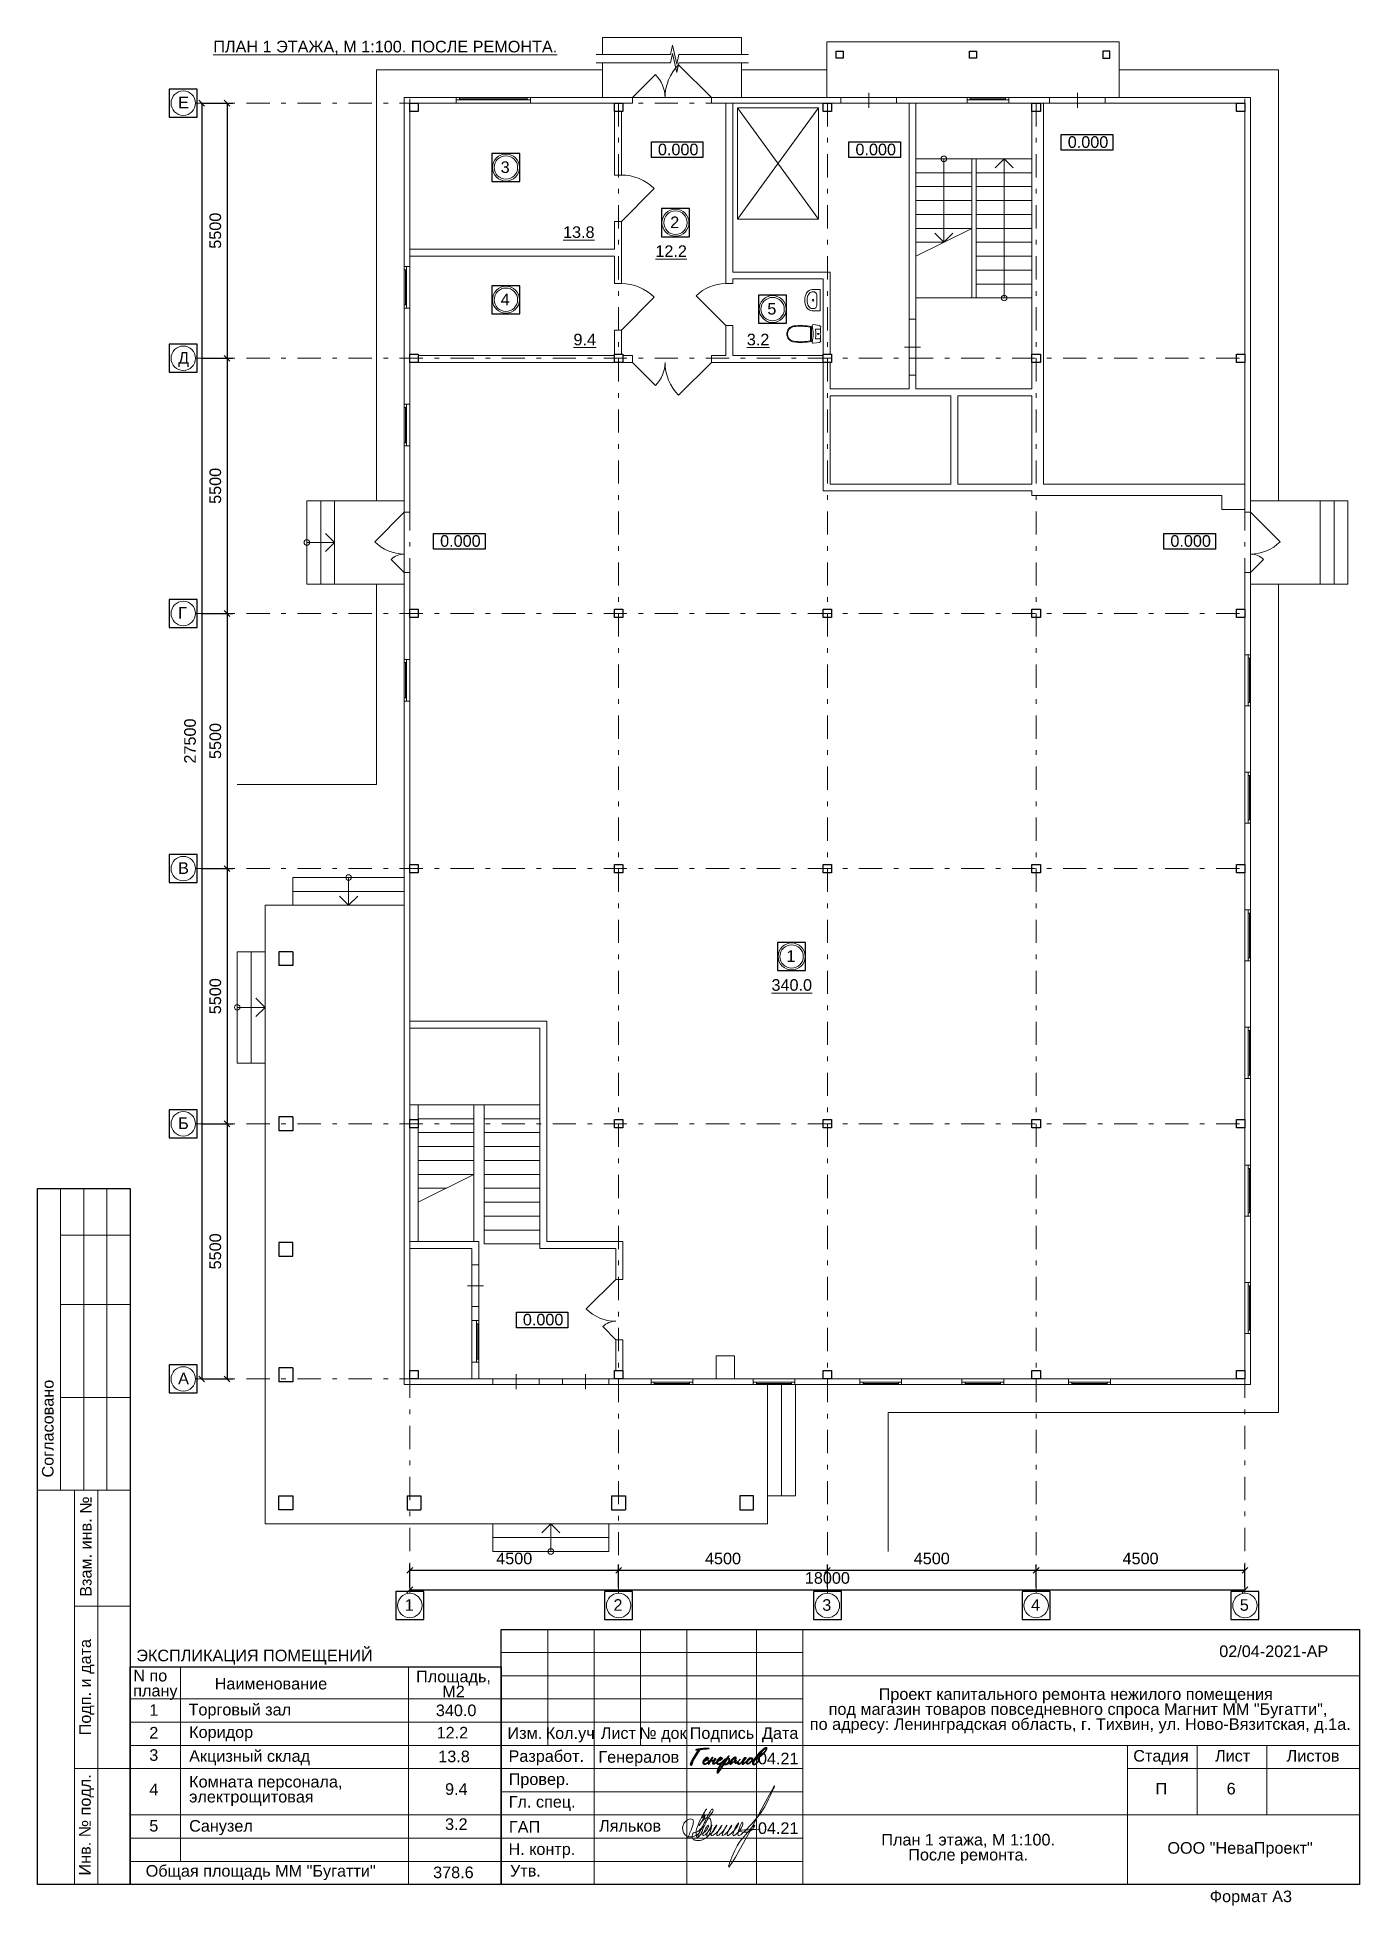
# Model space of a CAD drawing. Header units: metres. Extents: x 0 to 28.5, y 0 to 40.3.
import ezdxf
from ezdxf.enums import TextEntityAlignment as Align

# ---------------------------------------------------------------- set-up
doc = ezdxf.new("R2010")
doc.units = ezdxf.units.M
doc.header["$MEASUREMENT"] = 0
doc.linetypes.add('( Dashdot )', pattern=[1.001, 0.5, -0.25, 0.001, -0.25])
doc.layers.add('YOLO_STAMP', color=1, linetype='Continuous')
doc.layers.add('YOLO_TABLE', color=1, linetype='Continuous')
doc.styles.add('GOST 2.304', font='CS_Gost2304.shx')
doc.styles.get("Standard").update_dxf_attribs({"font": 'times.ttf'})
doc.styles.add('Style-Arial', font='arial.ttf')
doc.dimstyles.get("Standard").update_dxf_attribs({"dimtxt": 0.18, "dimasz": 0.18, "dimexe": 0.18, "dimexo": 0.0625, "dimgap": 0.09, "dimtad": 0, "dimtih": 1, "dimtoh": 1, "dimdec": 4, "dimzin": 0, "dimdsep": 46, "dimtxsty": 'STANDARD', "dimcen": 0.09, "dimadec": 0, "dimazin": 0, "dimtfac": 1, "dimtdec": 4, "dimtofl": 0, "dimtmove": 0, "dimatfit": 3, "dimfxl": 1, "dimtolj": 1, "dimtzin": 0, "dimarcsym": 0})

msp = doc.modelspace()

# ---------------------------------------------------------------- texts
at = {"color": 7, "linetype": 'Continuous', "lineweight": 13, "style": 'Style-Arial'}
for s, p in [('%%uПЛАН 1 ЭТАЖА, М 1:100. ПОСЛЕ РЕМОНТА.%%U', (3.79241545, 40.24155162)), ('0.000', (13.37536342, 38.02406689)), ('0.000', (17.63278513, 38.02406689)), ('0.000', (22.20871437, 38.18384408)), ('0.000', (8.68092159, 29.58579379)), ('0.000', (24.42069426, 29.58579379)), ('0.000', (10.46398174, 12.80278034)), ('Общая площадь ММ "Бугатти"', (2.33477628, 0.92007668))]:
    msp.add_text(s, height=0.25, dxfattribs=at).set_placement(p, align=Align.TOP_LEFT)
at = {"color": 7, "linetype": 'Continuous', "lineweight": 30, "style": 'Style-Arial'}
for s, p in [('Е', (3.03413156, 39.03446595)), ('Д', (3.03413156, 33.53446595)), ('Г', (3.03413156, 28.03446595)), ('В', (3.03413156, 22.53446595)), ('Б', (3.03413156, 17.03446595)), ('А', (3.03413156, 11.53446595)), ('1', (7.91748701, 6.6511105)), ('2', (12.41748701, 6.6511105)), ('3', (16.91748701, 6.6511105)), ('4', (21.41748701, 6.6511105)), ('5', (25.91748701, 6.6511105)), ('13.8', (8.64101979, 3.38697159)), ('9.4', (8.78783027, 2.68315822)), ('3.2', (8.78783027, 1.92776463)), ('378.6', (8.53004882, 0.88759528))]:
    msp.add_text(s, height=0.25, dxfattribs=at).set_placement(p, align=Align.TOP_LEFT)
at = {"color": 7, "linetype": 'Continuous', "lineweight": 0, "style": 'Style-Arial'}
for s, p in [('Согласовано', (0.22439548, 10.32740297)), ('Взам. инв. №', (1.04267961, 7.7843413)), ('Подп. и дата', (1.02979318, 4.7545476)), ('Инв. № подл.', (1.02532855, 1.7866298))]:
    msp.add_text(s, height=0.25002, rotation=90, dxfattribs=at).set_placement(p, align=Align.MIDDLE_CENTER)
at = {"color": 7, "lineweight": 13, "style": 'Style-Arial'}
msp.add_text('ЭКСПЛИКАЦИЯ ПОМЕЩЕНИЙ ', height=0.25, dxfattribs=at).set_placement((4.72845125, 5.43719482), align=Align.MIDDLE_CENTER)
at = {"color": 7, "linetype": 'Continuous', "lineweight": 13, "style": 'Style-Arial'}
msp.add_text('02/04-2021-АР', height=0.25, dxfattribs=at).set_placement((26.64893936, 5.65359491), align=Align.TOP_CENTER)
at = {"color": 7, "linetype": 'Continuous', "lineweight": 0, "style": 'Style-Arial'}
for s, p in [('1', (2.50988477, 4.38688868)), ('2', (2.50988477, 3.89787899)), ('3', (2.50988477, 3.41674885)), ('Генералов', (12.96295221, 3.37505543)), ('4', (2.50988477, 2.67655893)), ('5', (2.50988477, 1.89288482))]:
    msp.add_text(s, height=0.25, dxfattribs=at).set_placement(p, align=Align.TOP_CENTER)
for s, p in [('Торговый зал', (3.25804564, 4.39556087)), ('Коридор', (3.27166163, 3.91129204)), ('Акцизный склад', (3.27166163, 3.39523903)), ('Санузел', (3.27166163, 1.88981755))]:
    msp.add_text(s, height=0.25, dxfattribs=at).set_placement(p, align=Align.TOP_LEFT)
for s, p in [('Изм.', (10.50704851, 3.7649911)), ('Кол.уч', (11.48436864, 3.7649911)), ('Лист', (12.52276632, 3.7649911)), ('№ док', (13.48166762, 3.7649911)), ('Подпись', (14.75566695, 3.7649911)), ('Дата', (16.01114407, 3.7649911)), ('Разработ.', (10.96894669, 3.26902879)), ('Стадия', (24.21844543, 3.2749911)), ('Лист', (25.76276632, 3.2749911)), ('Листов', (27.49625737, 3.2749911)), ('Провер.', (10.81430954, 2.77129773)), ('Гл. спец.', (10.8805826, 2.28406792)), ('ГАП', (10.50119418, 1.74256445)), ('Н. контр.', (10.8754817, 1.2649911)), ('ООО "НеваПроект"', (25.92294505, 1.28947994)), ('Утв.', (10.51953392, 0.7981812)), ('Формат А3', (26.15620346, 0.24602393))]:
    msp.add_text(s, height=0.25, dxfattribs=at).set_placement(p, align=Align.MIDDLE_CENTER)
at = {"color": 7, "lineweight": 13, "style": 'Style-Arial'}
msp.add_text('Ляльков', height=0.25, dxfattribs=at).set_placement((12.10656805, 1.89124363), align=Align.TOP_LEFT)
at = {"color": 7, "linetype": 'Continuous', "lineweight": 13, "char_height": 0.25, "style": 'Style-Arial'}
for s, insert, attachment_point, line_spacing_factor in [('\\L13.8', (11.33016386, 36.24185486), 1, 0.6), ('\\L12.2', (13.3199144, 35.8320635), 1, 0.6), ('\\L9.4', (11.55572262, 33.92767963), 1, 0.6), ('\\L3.2', (15.29153969, 33.92767963), 1, 0.6), ('\\L340.0', (15.82324539, 20.01549849), 1, 0.6), ('N по \\Pплану', (2.06644263, 4.80386339), 4, 0.776524), ('Наименование', (3.82178308, 4.82866527), 4, 0.6), ('Проект капитального ремонта нежилого помещения\\P под магазин товаров повседневного спроса Магнит ММ "Бугатти",\\P  по адресу: Ленинградская область, г. Тихвин, ул. Ново-Вязитская, д.1а.', (22.38195189, 4.73139056), 2, 0.776524), ('340.0', (8.58924002, 4.38012131), 1, 0.6), ('12.2', (8.60553158, 3.89936141), 1, 0.6), ('План 1 этажа, М 1:100.\\PПосле ремонта.\\P', (20.0623867, 1.26777013), 5, 0.776524)]:
    msp.add_mtext(s, dxfattribs=dict(at, insert=insert, attachment_point=attachment_point, line_spacing_factor=line_spacing_factor))
at = {"color": 7, "linetype": 'Continuous', "lineweight": 0, "char_height": 0.25}
for s, insert, attachment_point, line_spacing_factor, style in [('Площадь,\\PМ2', (8.9692118, 5.10969571), 2, 0.776524, 'Style-Arial'), ('Комната персонала,\\Pэлектрощитовая', (3.27166163, 2.84232508), 1, 0.776524, 'Style-Arial'), ('\\fArial|b0|i0|c204204|p39;П', (24.22560672, 2.56669421), 5, 0.72, 'GOST 2.304'), ('\\fArial|b0|i0|c204204|p39;6', (25.73090568, 2.56669421), 5, 0.72, 'GOST 2.304')]:
    msp.add_mtext(s, dxfattribs=dict(at, insert=insert, attachment_point=attachment_point, line_spacing_factor=line_spacing_factor, style=style))
at = {"color": 7, "linetype": 'Continuous', "lineweight": 30, "char_height": 0.25, "attachment_point": 1, "line_spacing_factor": 0.72, "style": 'GOST 2.304'}
for insert in [(15.5312959, 3.34127338), (15.5312959, 1.84127338)]:
    msp.add_mtext('\\fArial|b0|i0|c204204|p39;04.21', dxfattribs=dict(at, insert=insert))

# ---------------------------------------------------------------- blocks, each defined once
blk = doc.blocks.new('*U9')
at = {"color": 7, "linetype": 'Continuous', "lineweight": 13, "flags": 128}
for points in [[(0.025, 0.45), (0.025, 0.38), (-0.025, 0.38), (-0.025, 0.45), (0.025, 0.45)], [(0.025, -0.38), (0.025, -0.45), (-0.025, -0.45), (-0.025, -0.38), (0.025, -0.38)]]:
    blk.add_lwpolyline(points, close=True, dxfattribs=at)
at = {"color": 7, "linetype": 'Continuous', "lineweight": 0, "flags": 128}
blk.add_lwpolyline([(0, -0.38), (0, 0.38), (-0.025, 0.38), (-0.025, -0.38), (0, -0.38)], close=True, dxfattribs=at)
blk = doc.blocks.new('_Oblique')
at = {"color": 0, "linetype": 'ByBlock', "lineweight": -2}
blk.add_line((0.5, 0.5), (-0.5, -0.5), dxfattribs=at)
blk = doc.blocks.new('*D1133')
at = {"color": 0, "linetype": 'Continuous', "lineweight": -2, "transparency": 16777216}
for p, q in [((8.028, 6.903), (8.028, 6.979)), ((8.028, 6.854), (26.028, 6.854)), ((26.028, 6.903), (26.028, 6.979))]:
    blk.add_line(p, q, dxfattribs=at)
at = {"layer": 'Defpoints', "color": 0, "linetype": 'Continuous', "lineweight": 30, "transparency": 16777216}
for p in [(26.028, 6.854), (8.028, 6.778), (26.028, 6.778)]:
    blk.add_point(p, dxfattribs=at)
at = {"color": 0, "linetype": 'Continuous', "lineweight": -2, "transparency": 16777216, "xscale": 0.125, "yscale": 0.125, "zscale": 0.125, "rotation": 180}
blk.add_blockref('_Oblique', (8.028, 6.854), dxfattribs=at)
at = {"color": 0, "linetype": 'Continuous', "lineweight": -2, "transparency": 16777216, "xscale": 0.125, "yscale": 0.125, "zscale": 0.125}
blk.add_blockref('_Oblique', (26.028, 6.854), dxfattribs=at)
at = {"color": 0, "linetype": 'Continuous', "lineweight": 0, "transparency": 16777216, "insert": (17.028, 7.107), "char_height": 0.25, "attachment_point": 5, "style": 'Style-Arial'}
blk.add_mtext('\\A1;18000', dxfattribs=at)
blk = doc.blocks.new('*D1137')
at = {"color": 0, "linetype": 'Continuous', "lineweight": -2, "transparency": 16777216}
for p, q in [((8.028, 6.903), (8.028, 7.399)), ((8.028, 7.274), (12.528, 7.274)), ((12.528, 6.903), (12.528, 7.399))]:
    blk.add_line(p, q, dxfattribs=at)
at = {"layer": 'Defpoints', "color": 0, "linetype": 'Continuous', "lineweight": 30, "transparency": 16777216}
for p in [(12.528, 7.274), (8.028, 6.778), (12.528, 6.778)]:
    blk.add_point(p, dxfattribs=at)
at = {"color": 0, "linetype": 'Continuous', "lineweight": -2, "transparency": 16777216, "xscale": 0.125, "yscale": 0.125, "zscale": 0.125, "rotation": 180}
blk.add_blockref('_Oblique', (8.028, 7.274), dxfattribs=at)
at = {"color": 0, "linetype": 'Continuous', "lineweight": -2, "transparency": 16777216, "xscale": 0.125, "yscale": 0.125, "zscale": 0.125}
blk.add_blockref('_Oblique', (12.528, 7.274), dxfattribs=at)
at = {"color": 0, "linetype": 'Continuous', "lineweight": 0, "transparency": 16777216, "insert": (10.278, 7.527), "char_height": 0.25, "attachment_point": 5, "style": 'Style-Arial'}
blk.add_mtext('\\A1;4500', dxfattribs=at)
blk = doc.blocks.new('*D1134')
at = {"color": 0, "linetype": 'Continuous', "lineweight": -2, "transparency": 16777216}
for p, q in [((12.528, 6.903), (12.528, 7.399)), ((12.528, 7.274), (17.028, 7.274)), ((17.028, 6.903), (17.028, 7.399))]:
    blk.add_line(p, q, dxfattribs=at)
at = {"layer": 'Defpoints', "color": 0, "linetype": 'Continuous', "lineweight": 30, "transparency": 16777216}
for p in [(17.028, 7.274), (12.528, 6.778), (17.028, 6.778)]:
    blk.add_point(p, dxfattribs=at)
at = {"color": 0, "linetype": 'Continuous', "lineweight": -2, "transparency": 16777216, "xscale": 0.125, "yscale": 0.125, "zscale": 0.125, "rotation": 180}
blk.add_blockref('_Oblique', (12.528, 7.274), dxfattribs=at)
at = {"color": 0, "linetype": 'Continuous', "lineweight": -2, "transparency": 16777216, "xscale": 0.125, "yscale": 0.125, "zscale": 0.125}
blk.add_blockref('_Oblique', (17.028, 7.274), dxfattribs=at)
at = {"color": 0, "linetype": 'Continuous', "lineweight": 0, "transparency": 16777216, "insert": (14.778, 7.527), "char_height": 0.25, "attachment_point": 5, "style": 'Style-Arial'}
blk.add_mtext('\\A1;4500', dxfattribs=at)
blk = doc.blocks.new('*D1135')
at = {"color": 0, "linetype": 'Continuous', "lineweight": -2, "transparency": 16777216}
for p, q in [((17.028, 6.903), (17.028, 7.399)), ((17.028, 7.274), (21.528, 7.274)), ((21.528, 6.903), (21.528, 7.399))]:
    blk.add_line(p, q, dxfattribs=at)
at = {"layer": 'Defpoints', "color": 0, "linetype": 'Continuous', "lineweight": 30, "transparency": 16777216}
for p in [(21.528, 7.274), (17.028, 6.778), (21.528, 6.778)]:
    blk.add_point(p, dxfattribs=at)
at = {"color": 0, "linetype": 'Continuous', "lineweight": -2, "transparency": 16777216, "xscale": 0.125, "yscale": 0.125, "zscale": 0.125, "rotation": 180}
blk.add_blockref('_Oblique', (17.028, 7.274), dxfattribs=at)
at = {"color": 0, "linetype": 'Continuous', "lineweight": -2, "transparency": 16777216, "xscale": 0.125, "yscale": 0.125, "zscale": 0.125}
blk.add_blockref('_Oblique', (21.528, 7.274), dxfattribs=at)
at = {"color": 0, "linetype": 'Continuous', "lineweight": 0, "transparency": 16777216, "insert": (19.278, 7.527), "char_height": 0.25, "attachment_point": 5, "style": 'Style-Arial'}
blk.add_mtext('\\A1;4500', dxfattribs=at)
blk = doc.blocks.new('*D1136')
at = {"color": 0, "linetype": 'Continuous', "lineweight": -2, "transparency": 16777216}
for p, q in [((21.528, 6.903), (21.528, 7.399)), ((21.528, 7.274), (26.028, 7.274)), ((26.028, 6.903), (26.028, 7.399))]:
    blk.add_line(p, q, dxfattribs=at)
at = {"layer": 'Defpoints', "color": 0, "linetype": 'Continuous', "lineweight": 30, "transparency": 16777216}
for p in [(26.028, 7.274), (21.528, 6.778), (26.028, 6.778)]:
    blk.add_point(p, dxfattribs=at)
at = {"color": 0, "linetype": 'Continuous', "lineweight": -2, "transparency": 16777216, "xscale": 0.125, "yscale": 0.125, "zscale": 0.125, "rotation": 180}
blk.add_blockref('_Oblique', (21.528, 7.274), dxfattribs=at)
at = {"color": 0, "linetype": 'Continuous', "lineweight": -2, "transparency": 16777216, "xscale": 0.125, "yscale": 0.125, "zscale": 0.125}
blk.add_blockref('_Oblique', (26.028, 7.274), dxfattribs=at)
at = {"color": 0, "linetype": 'Continuous', "lineweight": 0, "transparency": 16777216, "insert": (23.778, 7.527), "char_height": 0.25, "attachment_point": 5, "style": 'Style-Arial'}
blk.add_mtext('\\A1;4500', dxfattribs=at)
blk = doc.blocks.new('*D1138')
at = {"color": 0, "linetype": 'Continuous', "lineweight": -2, "transparency": 16777216}
for p, q in [((3.533, 38.898), (3.668, 38.898)), ((3.543, 38.898), (3.543, 11.398)), ((3.533, 11.398), (3.668, 11.398))]:
    blk.add_line(p, q, dxfattribs=at)
at = {"layer": 'Defpoints', "color": 0, "linetype": 'Continuous', "lineweight": 30, "transparency": 16777216}
for p in [(3.408, 38.898), (3.408, 11.398), (3.543, 11.398)]:
    blk.add_point(p, dxfattribs=at)
at = {"color": 0, "linetype": 'Continuous', "lineweight": -2, "transparency": 16777216, "xscale": 0.125, "yscale": 0.125, "zscale": 0.125}
for p, rotation in [((3.543, 38.898), 90), ((3.543, 11.398), 270)]:
    blk.add_blockref('_Oblique', p, dxfattribs=dict(at, rotation=rotation))
at = {"color": 0, "linetype": 'Continuous', "lineweight": 0, "transparency": 16777216, "insert": (3.291, 25.148), "char_height": 0.25, "attachment_point": 5, "rotation": 90, "style": 'Style-Arial'}
blk.add_mtext('\\A1;27500', dxfattribs=at)
blk = doc.blocks.new('*D1143')
at = {"color": 0, "linetype": 'Continuous', "lineweight": -2, "transparency": 16777216}
for p, q in [((3.533, 38.898), (4.213, 38.898)), ((4.088, 38.898), (4.088, 33.398)), ((3.533, 33.398), (4.213, 33.398))]:
    blk.add_line(p, q, dxfattribs=at)
at = {"layer": 'Defpoints', "color": 0, "linetype": 'Continuous', "lineweight": 30, "transparency": 16777216}
for p in [(3.408, 38.898), (3.408, 33.398), (4.088, 33.398)]:
    blk.add_point(p, dxfattribs=at)
at = {"color": 0, "linetype": 'Continuous', "lineweight": -2, "transparency": 16777216, "xscale": 0.125, "yscale": 0.125, "zscale": 0.125}
for p, rotation in [((4.088, 38.898), 90), ((4.088, 33.398), 270)]:
    blk.add_blockref('_Oblique', p, dxfattribs=dict(at, rotation=rotation))
at = {"color": 0, "linetype": 'Continuous', "lineweight": 0, "transparency": 16777216, "insert": (3.836, 36.148), "char_height": 0.25, "attachment_point": 5, "rotation": 90, "style": 'Style-Arial'}
blk.add_mtext('\\A1;5500', dxfattribs=at)
blk = doc.blocks.new('*D1139')
at = {"color": 0, "linetype": 'Continuous', "lineweight": -2, "transparency": 16777216}
for p, q in [((3.533, 33.398), (4.213, 33.398)), ((4.088, 33.398), (4.088, 27.898)), ((3.533, 27.898), (4.213, 27.898))]:
    blk.add_line(p, q, dxfattribs=at)
at = {"layer": 'Defpoints', "color": 0, "linetype": 'Continuous', "lineweight": 30, "transparency": 16777216}
for p in [(3.408, 33.398), (3.408, 27.898), (4.088, 27.898)]:
    blk.add_point(p, dxfattribs=at)
at = {"color": 0, "linetype": 'Continuous', "lineweight": -2, "transparency": 16777216, "xscale": 0.125, "yscale": 0.125, "zscale": 0.125}
for p, rotation in [((4.088, 33.398), 90), ((4.088, 27.898), 270)]:
    blk.add_blockref('_Oblique', p, dxfattribs=dict(at, rotation=rotation))
at = {"color": 0, "linetype": 'Continuous', "lineweight": 0, "transparency": 16777216, "insert": (3.836, 30.648), "char_height": 0.25, "attachment_point": 5, "rotation": 90, "style": 'Style-Arial'}
blk.add_mtext('\\A1;5500', dxfattribs=at)
blk = doc.blocks.new('*D1140')
at = {"color": 0, "linetype": 'Continuous', "lineweight": -2, "transparency": 16777216}
for p, q in [((3.533, 27.898), (4.213, 27.898)), ((4.088, 27.898), (4.088, 22.398)), ((3.533, 22.398), (4.213, 22.398))]:
    blk.add_line(p, q, dxfattribs=at)
at = {"layer": 'Defpoints', "color": 0, "linetype": 'Continuous', "lineweight": 30, "transparency": 16777216}
for p in [(3.408, 27.898), (3.408, 22.398), (4.088, 22.398)]:
    blk.add_point(p, dxfattribs=at)
at = {"color": 0, "linetype": 'Continuous', "lineweight": -2, "transparency": 16777216, "xscale": 0.125, "yscale": 0.125, "zscale": 0.125}
for p, rotation in [((4.088, 27.898), 90), ((4.088, 22.398), 270)]:
    blk.add_blockref('_Oblique', p, dxfattribs=dict(at, rotation=rotation))
at = {"color": 0, "linetype": 'Continuous', "lineweight": 0, "transparency": 16777216, "insert": (3.836, 25.148), "char_height": 0.25, "attachment_point": 5, "rotation": 90, "style": 'Style-Arial'}
blk.add_mtext('\\A1;5500', dxfattribs=at)
blk = doc.blocks.new('*D1141')
at = {"color": 0, "linetype": 'Continuous', "lineweight": -2, "transparency": 16777216}
for p, q in [((3.533, 22.398), (4.213, 22.398)), ((4.088, 22.398), (4.088, 16.898)), ((3.533, 16.898), (4.213, 16.898))]:
    blk.add_line(p, q, dxfattribs=at)
at = {"layer": 'Defpoints', "color": 0, "linetype": 'Continuous', "lineweight": 30, "transparency": 16777216}
for p in [(3.408, 22.398), (3.408, 16.898), (4.088, 16.898)]:
    blk.add_point(p, dxfattribs=at)
at = {"color": 0, "linetype": 'Continuous', "lineweight": -2, "transparency": 16777216, "xscale": 0.125, "yscale": 0.125, "zscale": 0.125}
for p, rotation in [((4.088, 22.398), 90), ((4.088, 16.898), 270)]:
    blk.add_blockref('_Oblique', p, dxfattribs=dict(at, rotation=rotation))
at = {"color": 0, "linetype": 'Continuous', "lineweight": 0, "transparency": 16777216, "insert": (3.836, 19.648), "char_height": 0.25, "attachment_point": 5, "rotation": 90, "style": 'Style-Arial'}
blk.add_mtext('\\A1;5500', dxfattribs=at)
blk = doc.blocks.new('*D1142')
at = {"color": 0, "linetype": 'Continuous', "lineweight": -2, "transparency": 16777216}
for p, q in [((3.533, 16.898), (4.213, 16.898)), ((4.088, 16.898), (4.088, 11.398)), ((3.533, 11.398), (4.213, 11.398))]:
    blk.add_line(p, q, dxfattribs=at)
at = {"layer": 'Defpoints', "color": 0, "linetype": 'Continuous', "lineweight": 30, "transparency": 16777216}
for p in [(3.408, 16.898), (3.408, 11.398), (4.088, 11.398)]:
    blk.add_point(p, dxfattribs=at)
at = {"color": 0, "linetype": 'Continuous', "lineweight": -2, "transparency": 16777216, "xscale": 0.125, "yscale": 0.125, "zscale": 0.125}
for p, rotation in [((4.088, 16.898), 90), ((4.088, 11.398), 270)]:
    blk.add_blockref('_Oblique', p, dxfattribs=dict(at, rotation=rotation))
at = {"color": 0, "linetype": 'Continuous', "lineweight": 0, "transparency": 16777216, "insert": (3.836, 14.148), "char_height": 0.25, "attachment_point": 5, "rotation": 90, "style": 'Style-Arial'}
blk.add_mtext('\\A1;5500', dxfattribs=at)
blk = doc.blocks.new('*U36')
at = {"linetype": 'Continuous', "lineweight": 0}
h = blk.add_hatch(color=5, dxfattribs=at)
edge = h.paths.add_edge_path()
edge.add_spline(control_points=[(-0.528, 0.199), (-0.508, 0.201), (-0.488, 0.203), (-0.468, 0.205), (-0.447, 0.207), (-0.426, 0.209), (-0.406, 0.21), (-0.386, 0.212), (-0.367, 0.212)], knot_values=[0, 0, 0, 0.25, 0.25, 0.5, 0.5, 0.75, 0.75, 1, 1, 1], degree=2, periodic=0)
edge.add_line((-0.367, 0.212), (-0.362, 0.212))
edge.add_spline(control_points=[(-0.362, 0.212), (-0.358, 0.212), (-0.358, 0.213), (-0.358, 0.217), (-0.361, 0.219), (-0.364, 0.222), (-0.369, 0.223), (-0.374, 0.225), (-0.38, 0.225), (-0.385, 0.225), (-0.39, 0.225)], knot_values=[0, 0, 0, 0.2, 0.2, 0.4, 0.4, 0.6, 0.6, 0.8, 0.8, 1, 1, 1], degree=2, periodic=0)
edge.add_line((-0.39, 0.225), (-0.4, 0.225))
edge.add_spline(control_points=[(-0.4, 0.225), (-0.433, 0.225), (-0.466, 0.222), (-0.498, 0.219), (-0.53, 0.215)], knot_values=[0, 0, 0, 0.5, 0.5, 1, 1, 1], degree=2, periodic=0)
edge.add_line((-0.53, 0.215), (-0.539, 0.216))
edge.add_line((-0.539, 0.216), (-0.545, 0.213))
edge.add_spline(control_points=[(-0.545, 0.213), (-0.551, 0.212), (-0.558, 0.211), (-0.566, 0.21), (-0.573, 0.208), (-0.581, 0.207), (-0.588, 0.206), (-0.596, 0.204), (-0.602, 0.202), (-0.606, 0.201), (-0.606, 0.197), (-0.606, 0.192), (-0.604, 0.191), (-0.602, 0.189), (-0.598, 0.189), (-0.588, 0.189), (-0.578, 0.191), (-0.568, 0.193), (-0.559, 0.194)], knot_values=[0, 0, 0, 0.111111, 0.111111, 0.222222, 0.222222, 0.333333, 0.333333, 0.444444, 0.444444, 0.555556, 0.555556, 0.666667, 0.666667, 0.777778, 0.777778, 0.888889, 0.888889, 1, 1, 1], degree=2, periodic=0)
edge.add_spline(control_points=[(-0.559, 0.194), (-0.564, 0.187), (-0.575, 0.171), (-0.585, 0.154), (-0.598, 0.134), (-0.611, 0.114), (-0.624, 0.093), (-0.637, 0.071), (-0.648, 0.054), (-0.66, 0.034), (-0.671, 0.014), (-0.682, -0.006), (-0.69, -0.023), (-0.699, -0.041), (-0.703, -0.054), (-0.708, -0.067), (-0.707, -0.072), (-0.707, -0.075), (-0.705, -0.079), (-0.703, -0.083), (-0.7, -0.087), (-0.697, -0.091), (-0.694, -0.093), (-0.691, -0.096), (-0.688, -0.096), (-0.685, -0.095), (-0.68, -0.086), (-0.676, -0.077), (-0.671, -0.066), (-0.666, -0.054), (-0.662, -0.044), (-0.658, -0.034), (-0.657, -0.032)], knot_values=[0, 0, 0, 0.0625, 0.0625, 0.125, 0.125, 0.1875, 0.1875, 0.25, 0.25, 0.3125, 0.3125, 0.375, 0.375, 0.4375, 0.4375, 0.5, 0.5, 0.5625, 0.5625, 0.625, 0.625, 0.6875, 0.6875, 0.75, 0.75, 0.8125, 0.8125, 0.875, 0.875, 0.9375, 0.9375, 1, 1, 1], degree=2, periodic=0)
edge.add_spline(control_points=[(-0.657, -0.032), (-0.657, -0.029), (-0.66, -0.03)], knot_values=[0, 0, 0, 1, 1, 1], degree=2, periodic=0)
edge.add_spline(control_points=[(-0.66, -0.03), (-0.661, -0.031), (-0.664, -0.034), (-0.666, -0.037), (-0.669, -0.041), (-0.672, -0.045), (-0.675, -0.049), (-0.677, -0.052), (-0.678, -0.053)], knot_values=[0, 0, 0, 0.25, 0.25, 0.5, 0.5, 0.75, 0.75, 1, 1, 1], degree=2, periodic=0)
edge.add_line((-0.678, -0.053), (-0.679, -0.053))
edge.add_spline(control_points=[(-0.679, -0.053), (-0.679, -0.052), (-0.675, -0.043), (-0.67, -0.034), (-0.662, -0.019), (-0.653, -0.004), (-0.64, 0.016), (-0.628, 0.036), (-0.612, 0.061)], knot_values=[0, 0, 0, 0.25, 0.25, 0.5, 0.5, 0.75, 0.75, 1, 1, 1], degree=2, periodic=0)
edge.add_spline(control_points=[(-0.612, 0.061), (-0.598, 0.083), (-0.584, 0.105), (-0.57, 0.126), (-0.556, 0.149), (-0.549, 0.161), (-0.54, 0.173), (-0.532, 0.186), (-0.528, 0.199)], knot_values=[0, 0, 0, 0.25, 0.25, 0.5, 0.5, 0.75, 0.75, 1, 1, 1], degree=2, periodic=0)
h = blk.add_hatch(color=5, dxfattribs=at)
edge = h.paths.add_edge_path()
edge.add_line((-0.354, -0.017), (-0.356, -0.017))
edge.add_spline(control_points=[(-0.356, -0.017), (-0.361, -0.018), (-0.365, -0.018)], knot_values=[0, 0, 0, 1, 1, 1], degree=2, periodic=0)
edge.add_spline(control_points=[(-0.365, -0.018), (-0.371, -0.023), (-0.377, -0.029), (-0.385, -0.036), (-0.394, -0.042), (-0.402, -0.048), (-0.411, -0.053), (-0.419, -0.058), (-0.427, -0.061), (-0.434, -0.064), (-0.441, -0.064), (-0.447, -0.064), (-0.451, -0.059), (-0.455, -0.055), (-0.455, -0.047), (-0.455, -0.04), (-0.452, -0.031), (-0.449, -0.023), (-0.445, -0.015)], knot_values=[0, 0, 0, 0.047522, 0.047522, 0.166582, 0.166582, 0.285641, 0.285641, 0.404701, 0.404701, 0.523761, 0.523761, 0.642821, 0.642821, 0.76188, 0.76188, 0.88094, 0.88094, 1, 1, 1], degree=2, periodic=0)
edge.add_spline(control_points=[(-0.445, -0.015), (-0.436, -0.012), (-0.422, -0.007), (-0.409, -0.001), (-0.397, 0.006), (-0.385, 0.013), (-0.376, 0.021), (-0.367, 0.029), (-0.367, 0.036), (-0.367, 0.042), (-0.372, 0.045), (-0.378, 0.048), (-0.381, 0.05), (-0.385, 0.053), (-0.389, 0.056), (-0.392, 0.06), (-0.398, 0.06), (-0.406, 0.06), (-0.419, 0.051), (-0.432, 0.042), (-0.444, 0.028), (-0.457, 0.013), (-0.466, -0.005), (-0.475, -0.023), (-0.475, -0.042), (-0.475, -0.058), (-0.466, -0.067), (-0.457, -0.075), (-0.443, -0.075), (-0.434, -0.075), (-0.425, -0.072), (-0.416, -0.068), (-0.406, -0.063), (-0.397, -0.057), (-0.387, -0.049), (-0.378, -0.042), (-0.368, -0.034), (-0.364, -0.03), (-0.361, -0.027)], knot_values=[0, 0, 0, 0.054871, 0.054871, 0.109741, 0.109741, 0.164612, 0.164612, 0.219482, 0.219482, 0.274353, 0.274353, 0.329223, 0.329223, 0.384094, 0.384094, 0.438964, 0.438964, 0.493835, 0.493835, 0.548705, 0.548705, 0.603576, 0.603576, 0.658446, 0.658446, 0.713317, 0.713317, 0.768187, 0.768187, 0.823058, 0.823058, 0.877928, 0.877928, 0.932799, 0.932799, 0.987669, 0.987669, 1, 1, 1], degree=2, periodic=0)
edge.add_spline(control_points=[(-0.361, -0.027), (-0.357, -0.022), (-0.354, -0.017)], knot_values=[0, 0, 0, 1, 1, 1], degree=2, periodic=0)
edge = h.paths.add_edge_path(flags=16)
edge.add_spline(control_points=[(-0.434, 0.003), (-0.429, 0.011), (-0.423, 0.018), (-0.417, 0.024), (-0.412, 0.029), (-0.406, 0.034), (-0.401, 0.037), (-0.395, 0.04), (-0.392, 0.04), (-0.386, 0.04), (-0.384, 0.038), (-0.382, 0.036), (-0.382, 0.034)], knot_values=[0, 0, 0, 0.166667, 0.166667, 0.333333, 0.333333, 0.5, 0.5, 0.666667, 0.666667, 0.833333, 0.833333, 1, 1, 1], degree=2, periodic=0)
edge.add_spline(control_points=[(-0.382, 0.034), (-0.382, 0.032), (-0.387, 0.027), (-0.393, 0.023), (-0.4, 0.018), (-0.408, 0.013), (-0.417, 0.009), (-0.427, 0.005), (-0.434, 0.003)], knot_values=[0, 0, 0, 0.25, 0.25, 0.5, 0.5, 0.75, 0.75, 1, 1, 1], degree=2, periodic=0)
h = blk.add_hatch(color=5, dxfattribs=at)
edge = h.paths.add_edge_path()
edge.add_spline(control_points=[(-0.221, -0.028), (-0.224, -0.031), (-0.23, -0.035), (-0.237, -0.04), (-0.245, -0.046), (-0.253, -0.051), (-0.26, -0.055), (-0.268, -0.058), (-0.273, -0.058), (-0.276, -0.058), (-0.277, -0.057), (-0.278, -0.055), (-0.278, -0.053)], knot_values=[0, 0, 0, 0.154355, 0.154355, 0.323484, 0.323484, 0.492613, 0.492613, 0.661742, 0.661742, 0.830871, 0.830871, 1, 1, 1], degree=2, periodic=0)
edge.add_spline(control_points=[(-0.278, -0.053), (-0.279, -0.048), (-0.275, -0.04), (-0.27, -0.032), (-0.265, -0.024), (-0.263, -0.021), (-0.259, -0.015), (-0.255, -0.009), (-0.251, -0.004), (-0.247, 0.001), (-0.243, 0.006), (-0.24, 0.01), (-0.239, 0.011)], knot_values=[0, 0, 0, 0.166667, 0.166667, 0.333333, 0.333333, 0.5, 0.5, 0.666667, 0.666667, 0.833333, 0.833333, 1, 1, 1], degree=2, periodic=0)
edge.add_spline(control_points=[(-0.239, 0.011), (-0.237, 0.014), (-0.237, 0.02), (-0.237, 0.027), (-0.237, 0.03), (-0.237, 0.033), (-0.241, 0.035), (-0.245, 0.038), (-0.249, 0.038), (-0.253, 0.038), (-0.256, 0.036), (-0.259, 0.034), (-0.262, 0.031), (-0.264, 0.028), (-0.265, 0.025), (-0.266, 0.022), (-0.266, 0.02)], knot_values=[0, 0, 0, 0.125, 0.125, 0.25, 0.25, 0.375, 0.375, 0.5, 0.5, 0.625, 0.625, 0.75, 0.75, 0.875, 0.875, 1, 1, 1], degree=2, periodic=0)
edge.add_spline(control_points=[(-0.266, 0.02), (-0.266, 0.015), (-0.269, 0.011), (-0.27, 0.01), (-0.274, 0.002), (-0.277, -0.002), (-0.279, -0.006)], knot_values=[0, 0, 0, 0.333333, 0.333333, 0.666667, 0.666667, 1, 1, 1], degree=2, periodic=0)
edge.add_spline(control_points=[(-0.279, -0.006), (-0.283, -0.005), (-0.289, -0.004), (-0.296, -0.003), (-0.303, -0.003), (-0.311, -0.003), (-0.318, -0.003)], knot_values=[0, 0, 0, 0.333333, 0.333333, 0.666667, 0.666667, 1, 1, 1], degree=2, periodic=0)
edge.add_line((-0.318, -0.003), (-0.323, -0.003))
edge.add_line((-0.323, -0.003), (-0.306, 0.024))
edge.add_spline(control_points=[(-0.306, 0.024), (-0.298, 0.037), (-0.293, 0.046), (-0.288, 0.054), (-0.288, 0.055)], knot_values=[0, 0, 0, 0.5, 0.5, 1, 1, 1], degree=2, periodic=0)
edge.add_spline(control_points=[(-0.288, 0.055), (-0.288, 0.057), (-0.291, 0.06), (-0.294, 0.063), (-0.297, 0.063), (-0.299, 0.063), (-0.306, 0.054), (-0.313, 0.045), (-0.322, 0.031), (-0.325, 0.027), (-0.328, 0.022)], knot_values=[0, 0, 0, 0.23155, 0.23155, 0.4631, 0.4631, 0.69465, 0.69465, 0.9262, 0.9262, 1, 1, 1], degree=2, periodic=0)
edge.add_line((-0.328, 0.022), (-0.328, 0.022))
edge.add_spline(control_points=[(-0.328, 0.022), (-0.324, 0.022), (-0.323, 0.019), (-0.322, 0.015), (-0.324, 0.012)], knot_values=[0, 0, 0, 0.5, 0.5, 1, 1, 1], degree=2, periodic=0)
edge.add_spline(control_points=[(-0.324, 0.012), (-0.329, 0.006), (-0.34, -0.006), (-0.348, -0.015), (-0.361, -0.027)], knot_values=[0, 0, 0, 0.563292, 0.563292, 1, 1, 1], degree=2, periodic=0)
edge.add_spline(control_points=[(-0.361, -0.027), (-0.361, -0.028), (-0.362, -0.029), (-0.371, -0.042), (-0.376, -0.052), (-0.382, -0.062), (-0.382, -0.064), (-0.382, -0.065), (-0.379, -0.067), (-0.377, -0.069), (-0.374, -0.071), (-0.372, -0.073), (-0.369, -0.074), (-0.367, -0.075), (-0.366, -0.075)], knot_values=[0, 0, 0, 0.024641, 0.024641, 0.187201, 0.187201, 0.349761, 0.349761, 0.512321, 0.512321, 0.67488, 0.67488, 0.83744, 0.83744, 1, 1, 1], degree=2, periodic=0)
edge.add_spline(control_points=[(-0.366, -0.075), (-0.364, -0.071), (-0.357, -0.06), (-0.35, -0.048), (-0.342, -0.034), (-0.336, -0.024), (-0.329, -0.013)], knot_values=[0, 0, 0, 0.333333, 0.333333, 0.666667, 0.666667, 1, 1, 1], degree=2, periodic=0)
edge.add_spline(control_points=[(-0.329, -0.013), (-0.326, -0.013), (-0.322, -0.013), (-0.314, -0.012), (-0.305, -0.012), (-0.296, -0.012), (-0.288, -0.013), (-0.286, -0.013), (-0.283, -0.014)], knot_values=[0, 0, 0, 0.25, 0.25, 0.5, 0.5, 0.75, 0.75, 1, 1, 1], degree=2, periodic=0)
edge.add_line((-0.283, -0.014), (-0.284, -0.015))
edge.add_spline(control_points=[(-0.284, -0.015), (-0.289, -0.025), (-0.292, -0.036), (-0.296, -0.047), (-0.295, -0.055), (-0.294, -0.064), (-0.289, -0.067), (-0.284, -0.07), (-0.278, -0.07), (-0.269, -0.07), (-0.26, -0.065), (-0.251, -0.06), (-0.245, -0.056), (-0.241, -0.054), (-0.237, -0.05), (-0.233, -0.047), (-0.228, -0.043), (-0.225, -0.04), (-0.223, -0.038)], knot_values=[0, 0, 0, 0.113755, 0.113755, 0.227509, 0.227509, 0.341264, 0.341264, 0.455018, 0.455018, 0.568773, 0.568773, 0.682527, 0.682527, 0.796282, 0.796282, 0.910037, 0.910037, 1, 1, 1], degree=2, periodic=0)
edge.add_spline(control_points=[(-0.223, -0.038), (-0.222, -0.033), (-0.221, -0.028)], knot_values=[0, 0, 0, 1, 1, 1], degree=2, periodic=0)
h = blk.add_hatch(color=5, dxfattribs=at)
edge = h.paths.add_edge_path()
edge.add_spline(control_points=[(-0.328, 0.022), (-0.33, 0.019), (-0.333, 0.015)], knot_values=[0, 0, 0, 1, 1, 1], degree=2, periodic=0)
edge.add_spline(control_points=[(-0.333, 0.015), (-0.338, 0.009), (-0.342, 0.002), (-0.344, -0.001), (-0.347, -0.005)], knot_values=[0, 0, 0, 0.299722, 0.299722, 1, 1, 1], degree=2, periodic=0)
edge.add_spline(control_points=[(-0.347, -0.005), (-0.35, -0.005), (-0.353, -0.006)], knot_values=[0, 0, 0, 1, 1, 1], degree=2, periodic=0)
edge.add_spline(control_points=[(-0.353, -0.006), (-0.359, -0.012), (-0.365, -0.018)], knot_values=[0, 0, 0, 1, 1, 1], degree=2, periodic=0)
edge.add_spline(control_points=[(-0.365, -0.018), (-0.361, -0.018), (-0.356, -0.017)], knot_values=[0, 0, 0, 1, 1, 1], degree=2, periodic=0)
edge.add_line((-0.356, -0.017), (-0.354, -0.017))
edge.add_spline(control_points=[(-0.354, -0.017), (-0.357, -0.022), (-0.361, -0.027)], knot_values=[0, 0, 0, 1, 1, 1], degree=2, periodic=0)
edge.add_spline(control_points=[(-0.361, -0.027), (-0.348, -0.015), (-0.34, -0.006)], knot_values=[0, 0, 0, 1, 1, 1], degree=2, periodic=0)
edge.add_line((-0.34, -0.006), (-0.34, -0.006))
edge.add_spline(control_points=[(-0.34, -0.006), (-0.329, 0.006), (-0.324, 0.012)], knot_values=[0, 0, 0, 1, 1, 1], degree=2, periodic=0)
edge.add_spline(control_points=[(-0.324, 0.012), (-0.322, 0.015), (-0.323, 0.019), (-0.324, 0.022), (-0.328, 0.022)], knot_values=[0, 0, 0, 0.5, 0.5, 1, 1, 1], degree=2, periodic=0)
h = blk.add_hatch(color=5, dxfattribs=at)
edge = h.paths.add_edge_path()
edge.add_spline(control_points=[(-0.333, 0.015), (-0.339, 0.008), (-0.348, -0.001), (-0.35, -0.003), (-0.353, -0.006)], knot_values=[0, 0, 0, 0.787625, 0.787625, 1, 1, 1], degree=2, periodic=0)
edge.add_spline(control_points=[(-0.353, -0.006), (-0.35, -0.005), (-0.347, -0.005)], knot_values=[0, 0, 0, 1, 1, 1], degree=2, periodic=0)
edge.add_spline(control_points=[(-0.347, -0.005), (-0.344, -0.001), (-0.342, 0.002)], knot_values=[0, 0, 0, 1, 1, 1], degree=2, periodic=0)
edge.add_line((-0.342, 0.002), (-0.342, 0.002))
edge.add_spline(control_points=[(-0.342, 0.002), (-0.338, 0.009), (-0.333, 0.015)], knot_values=[0, 0, 0, 1, 1, 1], degree=2, periodic=0)
h = blk.add_hatch(color=5, dxfattribs=at)
edge = h.paths.add_edge_path()
edge.add_spline(control_points=[(-0.071, 0.013), (-0.07, 0.016), (-0.07, 0.019), (-0.071, 0.022), (-0.075, 0.022)], knot_values=[0, 0, 0, 0.480917, 0.480917, 1, 1, 1], degree=2, periodic=0)
edge.add_spline(control_points=[(-0.075, 0.022), (-0.082, 0.013), (-0.095, -0.001), (-0.108, -0.015), (-0.124, -0.029), (-0.132, -0.036), (-0.141, -0.042), (-0.149, -0.048), (-0.158, -0.053), (-0.166, -0.058), (-0.174, -0.061), (-0.182, -0.064), (-0.188, -0.064), (-0.194, -0.064), (-0.198, -0.059), (-0.202, -0.055), (-0.202, -0.047), (-0.202, -0.04), (-0.199, -0.031), (-0.196, -0.023), (-0.192, -0.015)], knot_values=[0, 0, 0, 0.1, 0.1, 0.2, 0.2, 0.3, 0.3, 0.4, 0.4, 0.5, 0.5, 0.6, 0.6, 0.7, 0.7, 0.8, 0.8, 0.9, 0.9, 1, 1, 1], degree=2, periodic=0)
edge.add_spline(control_points=[(-0.192, -0.015), (-0.183, -0.012), (-0.169, -0.007), (-0.156, -0.001), (-0.144, 0.006), (-0.132, 0.013), (-0.123, 0.021), (-0.114, 0.029), (-0.114, 0.036), (-0.114, 0.042), (-0.12, 0.045), (-0.125, 0.048), (-0.128, 0.05), (-0.132, 0.053), (-0.136, 0.056), (-0.139, 0.06), (-0.145, 0.06), (-0.153, 0.06), (-0.166, 0.051), (-0.179, 0.042), (-0.192, 0.028), (-0.204, 0.013), (-0.213, -0.005), (-0.219, -0.016), (-0.221, -0.027)], knot_values=[0, 0, 0, 0.086156, 0.086156, 0.172312, 0.172312, 0.258468, 0.258468, 0.344624, 0.344624, 0.430779, 0.430779, 0.516935, 0.516935, 0.603091, 0.603091, 0.689247, 0.689247, 0.775403, 0.775403, 0.861559, 0.861559, 0.947715, 0.947715, 1, 1, 1], degree=2, periodic=0)
edge.add_line((-0.221, -0.027), (-0.221, -0.027))
edge.add_spline(control_points=[(-0.221, -0.027), (-0.218, -0.027), (-0.217, -0.032)], knot_values=[0, 0, 0, 1, 1, 1], degree=2, periodic=0)
edge.add_line((-0.217, -0.032), (-0.221, -0.036))
edge.add_spline(control_points=[(-0.221, -0.036), (-0.222, -0.037), (-0.223, -0.038)], knot_values=[0, 0, 0, 1, 1, 1], degree=2, periodic=0)
edge.add_spline(control_points=[(-0.223, -0.038), (-0.223, -0.04), (-0.223, -0.042), (-0.223, -0.058), (-0.213, -0.067), (-0.204, -0.075), (-0.19, -0.075), (-0.182, -0.075), (-0.172, -0.072), (-0.163, -0.068), (-0.153, -0.063), (-0.144, -0.057), (-0.134, -0.049), (-0.129, -0.045), (-0.123, -0.04)], knot_values=[0, 0, 0, 0.018213, 0.018213, 0.193372, 0.193372, 0.368531, 0.368531, 0.54369, 0.54369, 0.718849, 0.718849, 0.894009, 0.894009, 1, 1, 1], degree=2, periodic=0)
edge.add_spline(control_points=[(-0.123, -0.04), (-0.12, -0.036), (-0.117, -0.032), (-0.097, -0.009), (-0.077, 0.008), (-0.074, 0.01), (-0.071, 0.013)], knot_values=[0, 0, 0, 0.126896, 0.126896, 0.89826, 0.89826, 1, 1, 1], degree=2, periodic=0)
edge = h.paths.add_edge_path(flags=16)
edge.add_spline(control_points=[(-0.181, 0.003), (-0.176, 0.011), (-0.17, 0.018), (-0.165, 0.024), (-0.159, 0.029), (-0.153, 0.034), (-0.148, 0.037), (-0.143, 0.04), (-0.139, 0.04), (-0.133, 0.04), (-0.131, 0.038), (-0.129, 0.036), (-0.129, 0.034)], knot_values=[0, 0, 0, 0.166667, 0.166667, 0.333333, 0.333333, 0.5, 0.5, 0.666667, 0.666667, 0.833333, 0.833333, 1, 1, 1], degree=2, periodic=0)
edge.add_spline(control_points=[(-0.129, 0.034), (-0.129, 0.032), (-0.134, 0.027), (-0.14, 0.023), (-0.148, 0.018), (-0.155, 0.013), (-0.165, 0.009), (-0.174, 0.005), (-0.181, 0.003)], knot_values=[0, 0, 0, 0.25, 0.25, 0.5, 0.5, 0.75, 0.75, 1, 1, 1], degree=2, periodic=0)
h = blk.add_hatch(color=5, dxfattribs=at)
edge = h.paths.add_edge_path()
edge.add_line((-0.187, -0.2), (-0.169, -0.2))
edge.add_spline(control_points=[(-0.169, -0.2), (-0.165, -0.194), (-0.159, -0.186), (-0.143, -0.163), (-0.125, -0.136), (-0.107, -0.108), (-0.091, -0.084)], knot_values=[0, 0, 0, 0.141373, 0.141373, 0.570687, 0.570687, 1, 1, 1], degree=2, periodic=0)
edge.add_spline(control_points=[(-0.091, -0.084), (-0.086, -0.085), (-0.08, -0.085)], knot_values=[0, 0, 0, 1, 1, 1], degree=2, periodic=0)
edge.add_line((-0.08, -0.085), (-0.069, -0.085))
edge.add_spline(control_points=[(-0.069, -0.085), (-0.057, -0.085), (-0.043, -0.08), (-0.028, -0.075), (-0.016, -0.069), (-0.004, -0.063), (0.005, -0.057), (0.014, -0.051), (0.016, -0.05)], knot_values=[0, 0, 0, 0.25, 0.25, 0.5, 0.5, 0.75, 0.75, 1, 1, 1], degree=2, periodic=0)
edge.add_spline(control_points=[(0.016, -0.05), (0.019, -0.047), (0.019, -0.045), (0.019, -0.042), (0.017, -0.042), (0.016, -0.042), (0.014, -0.044)], knot_values=[0, 0, 0, 0.333333, 0.333333, 0.666667, 0.666667, 1, 1, 1], degree=2, periodic=0)
edge.add_spline(control_points=[(0.014, -0.044), (0.012, -0.045), (0.009, -0.046), (0.005, -0.048), (0.001, -0.049), (-0.003, -0.051), (-0.007, -0.052), (-0.01, -0.054), (-0.012, -0.055)], knot_values=[0, 0, 0, 0.25, 0.25, 0.5, 0.5, 0.75, 0.75, 1, 1, 1], degree=2, periodic=0)
edge.add_line((-0.012, -0.055), (-0.013, -0.052))
edge.add_spline(control_points=[(-0.013, -0.052), (-0.011, -0.051), (-0.005, -0.045), (0.001, -0.038), (0.006, -0.029), (0.012, -0.02), (0.017, -0.01), (0.021, 0), (0.021, 0.008)], knot_values=[0, 0, 0, 0.25, 0.25, 0.5, 0.5, 0.75, 0.75, 1, 1, 1], degree=2, periodic=0)
edge.add_spline(control_points=[(0.021, 0.008), (0.021, 0.04), (-0.012, 0.04), (-0.013, 0.04), (-0.013, 0.039), (-0.014, 0.039), (-0.014, 0.039)], knot_values=[0, 0, 0, 0.333333, 0.333333, 0.666667, 0.666667, 1, 1, 1], degree=2, periodic=0)
edge.add_spline(control_points=[(-0.014, 0.039), (-0.004, 0.057), (0.002, 0.068), (0.008, 0.079), (0.008, 0.082), (0.008, 0.084), (0.005, 0.084), (0.001, 0.084), (-0.002, 0.081), (-0.006, 0.077), (-0.009, 0.073), (-0.011, 0.071), (-0.019, 0.06), (-0.026, 0.049), (-0.037, 0.034)], knot_values=[0, 0, 0, 0.142857, 0.142857, 0.285714, 0.285714, 0.428571, 0.428571, 0.571429, 0.571429, 0.714286, 0.714286, 0.857143, 0.857143, 1, 1, 1], degree=2, periodic=0)
edge.add_spline(control_points=[(-0.037, 0.034), (-0.054, 0.027), (-0.071, 0.013)], knot_values=[0, 0, 0, 1, 1, 1], degree=2, periodic=0)
edge.add_line((-0.071, 0.013), (-0.071, 0.012))
edge.add_spline(control_points=[(-0.071, 0.012), (-0.076, 0.006), (-0.087, -0.006), (-0.098, -0.018), (-0.116, -0.034), (-0.119, -0.037), (-0.123, -0.04)], knot_values=[0, 0, 0, 0.417557, 0.417557, 0.835113, 0.835113, 1, 1, 1], degree=2, periodic=0)
edge.add_spline(control_points=[(-0.123, -0.04), (-0.139, -0.059), (-0.154, -0.081), (-0.171, -0.108), (-0.184, -0.133), (-0.198, -0.158), (-0.205, -0.18), (-0.209, -0.191), (-0.211, -0.2)], knot_values=[0, 0, 0, 0.251666, 0.251666, 0.552886, 0.552886, 0.854105, 0.854105, 1, 1, 1], degree=2, periodic=0)
edge.add_line((-0.211, -0.2), (-0.202, -0.2))
edge.add_spline(control_points=[(-0.202, -0.2), (-0.2, -0.193), (-0.196, -0.182), (-0.19, -0.164), (-0.178, -0.142), (-0.166, -0.119), (-0.15, -0.095), (-0.135, -0.07), (-0.117, -0.048), (-0.1, -0.026), (-0.081, -0.007), (-0.063, 0.011), (-0.046, 0.021)], knot_values=[0, 0, 0, 0.100007, 0.100007, 0.280006, 0.280006, 0.460004, 0.460004, 0.640003, 0.640003, 0.820001, 0.820001, 1, 1, 1], degree=2, periodic=0)
edge.add_spline(control_points=[(-0.046, 0.021), (-0.059, 0.001), (-0.075, -0.023), (-0.09, -0.047), (-0.105, -0.07), (-0.115, -0.086), (-0.126, -0.104), (-0.137, -0.121), (-0.147, -0.138), (-0.158, -0.154), (-0.167, -0.169), (-0.177, -0.184), (-0.184, -0.195), (-0.186, -0.198), (-0.187, -0.2)], knot_values=[0, 0, 0, 0.160543, 0.160543, 0.321085, 0.321085, 0.481628, 0.481628, 0.642171, 0.642171, 0.802713, 0.802713, 0.963256, 0.963256, 1, 1, 1], degree=2, periodic=0)
edge = h.paths.add_edge_path(flags=16)
edge.add_spline(control_points=[(-0.083, -0.072), (-0.082, -0.07), (-0.081, -0.068), (-0.08, -0.067), (-0.079, -0.065), (-0.063, -0.04), (-0.047, -0.015), (-0.032, 0.01), (-0.019, 0.031)], knot_values=[0, 0, 0, 0.25, 0.25, 0.5, 0.5, 0.75, 0.75, 1, 1, 1], degree=2, periodic=0)
edge.add_spline(control_points=[(-0.019, 0.031), (-0.018, 0.031), (-0.014, 0.031), (-0.006, 0.031), (0, 0.026), (0.006, 0.021), (0.006, 0.011)], knot_values=[0, 0, 0, 0.333333, 0.333333, 0.666667, 0.666667, 1, 1, 1], degree=2, periodic=0)
edge.add_spline(control_points=[(0.006, 0.011), (0.006, -0.002), (0, -0.014), (-0.005, -0.026), (-0.013, -0.036), (-0.02, -0.045), (-0.027, -0.052), (-0.035, -0.058), (-0.039, -0.06), (-0.041, -0.062), (-0.047, -0.064), (-0.053, -0.065), (-0.059, -0.067), (-0.065, -0.069), (-0.072, -0.07), (-0.078, -0.071), (-0.083, -0.072)], knot_values=[0, 0, 0, 0.125, 0.125, 0.25, 0.25, 0.375, 0.375, 0.5, 0.5, 0.625, 0.625, 0.75, 0.75, 0.875, 0.875, 1, 1, 1], degree=2, periodic=0)
h = blk.add_hatch(color=5, dxfattribs=at)
edge = h.paths.add_edge_path()
edge.add_spline(control_points=[(0.21, 0.02), (0.209, 0.018), (0.205, 0.014), (0.202, 0.01), (0.196, 0.005), (0.191, -0.001), (0.185, -0.007), (0.179, -0.013), (0.173, -0.019), (0.162, -0.029), (0.152, -0.037), (0.142, -0.045), (0.138, -0.045), (0.135, -0.045), (0.134, -0.043), (0.133, -0.04), (0.133, -0.037), (0.133, -0.033), (0.134, -0.028), (0.136, -0.023), (0.138, -0.018), (0.14, -0.012), (0.141, -0.007), (0.143, -0.002), (0.143, 0.001), (0.143, 0.007), (0.14, 0.009), (0.137, 0.012), (0.132, 0.012), (0.13, 0.012), (0.126, 0.01)], knot_values=[0, 0, 0, 0.066667, 0.066667, 0.133333, 0.133333, 0.2, 0.2, 0.266667, 0.266667, 0.333333, 0.333333, 0.4, 0.4, 0.466667, 0.466667, 0.533333, 0.533333, 0.6, 0.6, 0.666667, 0.666667, 0.733333, 0.733333, 0.8, 0.8, 0.866667, 0.866667, 0.933333, 0.933333, 1, 1, 1], degree=2, periodic=0)
edge.add_spline(control_points=[(0.126, 0.01), (0.129, 0.014), (0.132, 0.019), (0.134, 0.024), (0.136, 0.029), (0.139, 0.034), (0.14, 0.038), (0.141, 0.042), (0.141, 0.045), (0.141, 0.054), (0.136, 0.058), (0.131, 0.063), (0.123, 0.063), (0.113, 0.063), (0.102, 0.056), (0.091, 0.05), (0.08, 0.039), (0.069, 0.028), (0.059, 0.015), (0.049, 0.002), (0.041, -0.012), (0.033, -0.026), (0.028, -0.039), (0.024, -0.052), (0.024, -0.062), (0.024, -0.068), (0.026, -0.073), (0.029, -0.078), (0.033, -0.078), (0.036, -0.078), (0.042, -0.074), (0.048, -0.069), (0.055, -0.064), (0.062, -0.058), (0.069, -0.051), (0.077, -0.045), (0.082, -0.04), (0.087, -0.035), (0.093, -0.03), (0.099, -0.024), (0.105, -0.02), (0.11, -0.015), (0.114, -0.012), (0.118, -0.009), (0.118, -0.009), (0.119, -0.009), (0.119, -0.01), (0.12, -0.011), (0.12, -0.012)], knot_values=[0, 0, 0, 0.041667, 0.041667, 0.083333, 0.083333, 0.125, 0.125, 0.166667, 0.166667, 0.208333, 0.208333, 0.25, 0.25, 0.291667, 0.291667, 0.333333, 0.333333, 0.375, 0.375, 0.416667, 0.416667, 0.458333, 0.458333, 0.5, 0.5, 0.541667, 0.541667, 0.583333, 0.583333, 0.625, 0.625, 0.666667, 0.666667, 0.708333, 0.708333, 0.75, 0.75, 0.791667, 0.791667, 0.833333, 0.833333, 0.875, 0.875, 0.916667, 0.916667, 0.958333, 0.958333, 1, 1, 1], degree=2, periodic=0)
edge.add_spline(control_points=[(0.12, -0.012), (0.119, -0.013), (0.117, -0.021), (0.116, -0.028), (0.116, -0.034), (0.116, -0.044), (0.119, -0.051), (0.122, -0.058), (0.13, -0.058), (0.134, -0.058), (0.141, -0.055), (0.147, -0.052), (0.153, -0.047), (0.159, -0.042), (0.165, -0.037), (0.171, -0.032), (0.175, -0.028), (0.179, -0.024), (0.185, -0.018), (0.191, -0.012), (0.197, -0.006), (0.203, 0), (0.207, 0.005), (0.211, 0.01), (0.212, 0.011)], knot_values=[0, 0, 0, 0.083333, 0.083333, 0.166667, 0.166667, 0.25, 0.25, 0.333333, 0.333333, 0.416667, 0.416667, 0.5, 0.5, 0.583333, 0.583333, 0.666667, 0.666667, 0.75, 0.75, 0.833333, 0.833333, 0.916667, 0.916667, 1, 1, 1], degree=2, periodic=0)
edge.add_spline(control_points=[(0.212, 0.011), (0.214, 0.016), (0.213, 0.018), (0.211, 0.02), (0.21, 0.02)], knot_values=[0, 0, 0, 0.5, 0.5, 1, 1, 1], degree=2, periodic=0)
edge = h.paths.add_edge_path(flags=16)
edge.add_spline(control_points=[(0.114, 0.011), (0.112, 0.009), (0.11, 0.008), (0.109, 0.006), (0.109, 0.005), (0.109, 0.005), (0.111, 0.003), (0.113, 0.002), (0.116, 0.001)], knot_values=[0, 0, 0, 0.25, 0.25, 0.5, 0.5, 0.75, 0.75, 1, 1, 1], degree=2, periodic=0)
edge.add_spline(control_points=[(0.116, 0.001), (0.11, -0.004), (0.103, -0.01), (0.096, -0.017), (0.089, -0.023), (0.082, -0.029), (0.074, -0.036), (0.065, -0.044), (0.058, -0.05), (0.05, -0.056), (0.044, -0.06), (0.038, -0.064), (0.037, -0.064), (0.036, -0.064), (0.036, -0.06), (0.036, -0.054), (0.042, -0.042), (0.049, -0.03), (0.06, -0.015), (0.069, -0.003), (0.079, 0.008), (0.09, 0.02), (0.1, 0.029), (0.11, 0.038), (0.118, 0.043), (0.126, 0.049), (0.13, 0.049), (0.133, 0.049), (0.133, 0.045)], knot_values=[0, 0, 0, 0.071429, 0.071429, 0.142857, 0.142857, 0.214286, 0.214286, 0.285714, 0.285714, 0.357143, 0.357143, 0.428571, 0.428571, 0.5, 0.5, 0.571429, 0.571429, 0.642857, 0.642857, 0.714286, 0.714286, 0.785714, 0.785714, 0.857143, 0.857143, 0.928571, 0.928571, 1, 1, 1], degree=2, periodic=0)
edge.add_spline(control_points=[(0.133, 0.045), (0.133, 0.044), (0.13, 0.038), (0.128, 0.033), (0.124, 0.027), (0.121, 0.022), (0.118, 0.017), (0.114, 0.012), (0.114, 0.011)], knot_values=[0, 0, 0, 0.25, 0.25, 0.5, 0.5, 0.75, 0.75, 1, 1, 1], degree=2, periodic=0)
h = blk.add_hatch(color=5, dxfattribs=at)
edge = h.paths.add_edge_path()
edge.add_line((0.19, -0.045), (0.19, -0.043))
edge.add_spline(control_points=[(0.19, -0.043), (0.188, -0.039), (0.185, -0.038), (0.183, -0.037), (0.18, -0.037), (0.172, -0.038), (0.168, -0.044), (0.164, -0.05), (0.165, -0.057), (0.165, -0.063), (0.17, -0.069), (0.175, -0.074), (0.185, -0.074), (0.197, -0.074), (0.208, -0.067), (0.218, -0.061), (0.227, -0.052), (0.236, -0.043), (0.244, -0.033), (0.251, -0.022), (0.258, -0.012), (0.265, -0.002), (0.27, 0.006), (0.275, 0.014), (0.279, 0.018)], knot_values=[0, 0, 0, 0.083333, 0.083333, 0.166667, 0.166667, 0.25, 0.25, 0.333333, 0.333333, 0.416667, 0.416667, 0.5, 0.5, 0.583333, 0.583333, 0.666667, 0.666667, 0.75, 0.75, 0.833333, 0.833333, 0.916667, 0.916667, 1, 1, 1], degree=2, periodic=0)
edge.add_spline(control_points=[(0.279, 0.018), (0.278, 0.016), (0.273, 0.008), (0.268, -0.001), (0.262, -0.013), (0.257, -0.024), (0.253, -0.037), (0.249, -0.05), (0.25, -0.061)], knot_values=[0, 0, 0, 0.25, 0.25, 0.5, 0.5, 0.75, 0.75, 1, 1, 1], degree=2, periodic=0)
edge.add_spline(control_points=[(0.25, -0.061), (0.249, -0.071), (0.253, -0.073), (0.257, -0.076), (0.264, -0.074), (0.272, -0.072), (0.281, -0.065), (0.29, -0.059), (0.298, -0.051), (0.306, -0.043), (0.314, -0.035), (0.321, -0.027), (0.327, -0.021)], knot_values=[0, 0, 0, 0.166667, 0.166667, 0.333333, 0.333333, 0.5, 0.5, 0.666667, 0.666667, 0.833333, 0.833333, 1, 1, 1], degree=2, periodic=0)
edge.add_spline(control_points=[(0.327, -0.021), (0.328, -0.017), (0.326, -0.017), (0.325, -0.016), (0.323, -0.016)], knot_values=[0, 0, 0, 0.5, 0.5, 1, 1, 1], degree=2, periodic=0)
edge.add_spline(control_points=[(0.323, -0.016), (0.321, -0.019), (0.314, -0.026), (0.307, -0.033), (0.299, -0.04), (0.291, -0.047), (0.283, -0.053), (0.276, -0.059), (0.271, -0.06)], knot_values=[0, 0, 0, 0.25, 0.25, 0.5, 0.5, 0.75, 0.75, 1, 1, 1], degree=2, periodic=0)
edge.add_spline(control_points=[(0.271, -0.06), (0.266, -0.059), (0.267, -0.055)], knot_values=[0, 0, 0, 1, 1, 1], degree=2, periodic=0)
edge.add_spline(control_points=[(0.267, -0.055), (0.268, -0.041), (0.276, -0.026), (0.284, -0.012), (0.294, 0.001), (0.304, 0.014), (0.312, 0.025), (0.321, 0.036), (0.323, 0.044), (0.325, 0.05), (0.323, 0.052), (0.321, 0.053), (0.317, 0.054), (0.312, 0.054), (0.307, 0.054), (0.303, 0.055), (0.299, 0.053), (0.294, 0.051), (0.289, 0.046), (0.284, 0.041), (0.277, 0.031)], knot_values=[0, 0, 0, 0.1, 0.1, 0.2, 0.2, 0.3, 0.3, 0.4, 0.4, 0.5, 0.5, 0.6, 0.6, 0.7, 0.7, 0.8, 0.8, 0.9, 0.9, 1, 1, 1], degree=2, periodic=0)
edge.add_spline(control_points=[(0.277, 0.031), (0.268, 0.016), (0.258, -0.001), (0.247, -0.017), (0.237, -0.031), (0.227, -0.045), (0.218, -0.053), (0.208, -0.062), (0.198, -0.062), (0.193, -0.062), (0.19, -0.059), (0.188, -0.056), (0.19, -0.045)], knot_values=[0, 0, 0, 0.166667, 0.166667, 0.333333, 0.333333, 0.5, 0.5, 0.666667, 0.666667, 0.833333, 0.833333, 1, 1, 1], degree=2, periodic=0)
h = blk.add_hatch(color=5, dxfattribs=at)
edge = h.paths.add_edge_path()
edge.add_line((0.448, 0.019), (0.448, 0.021))
edge.add_spline(control_points=[(0.448, 0.021), (0.448, 0.034), (0.442, 0.04), (0.436, 0.046), (0.429, 0.046), (0.424, 0.046), (0.417, 0.044), (0.411, 0.042), (0.408, 0.042), (0.407, 0.042), (0.406, 0.044), (0.405, 0.045), (0.404, 0.047), (0.403, 0.049), (0.401, 0.05), (0.4, 0.052), (0.398, 0.052), (0.393, 0.052), (0.385, 0.047), (0.377, 0.042), (0.369, 0.034), (0.361, 0.026), (0.353, 0.016), (0.344, 0.006), (0.338, -0.004), (0.331, -0.014), (0.327, -0.024), (0.323, -0.034), (0.323, -0.042), (0.323, -0.055), (0.332, -0.062), (0.34, -0.068), (0.353, -0.068), (0.365, -0.068), (0.378, -0.061), (0.391, -0.053), (0.404, -0.043), (0.416, -0.032), (0.426, -0.019), (0.436, -0.007), (0.442, 0.003)], knot_values=[0, 0, 0, 0.05, 0.05, 0.1, 0.1, 0.15, 0.15, 0.2, 0.2, 0.25, 0.25, 0.3, 0.3, 0.35, 0.35, 0.4, 0.4, 0.45, 0.45, 0.5, 0.5, 0.55, 0.55, 0.6, 0.6, 0.65, 0.65, 0.7, 0.7, 0.75, 0.75, 0.8, 0.8, 0.85, 0.85, 0.9, 0.9, 0.95, 0.95, 1, 1, 1], degree=2, periodic=0)
edge.add_spline(control_points=[(0.442, 0.003), (0.444, 0.004), (0.447, 0.004), (0.449, 0.005), (0.45, 0.005), (0.455, 0.005), (0.452, 0.009)], knot_values=[0, 0, 0, 0.333333, 0.333333, 0.666667, 0.666667, 1, 1, 1], degree=2, periodic=0)
edge.add_spline(control_points=[(0.452, 0.009), (0.451, 0.009), (0.45, 0.012), (0.449, 0.015), (0.448, 0.019)], knot_values=[0, 0, 0, 0.5, 0.5, 1, 1, 1], degree=2, periodic=0)
edge = h.paths.add_edge_path(flags=16)
edge.add_spline(control_points=[(0.43, 0.009), (0.43, 0.005), (0.426, -0.001), (0.422, -0.007), (0.415, -0.014), (0.408, -0.022), (0.399, -0.03), (0.391, -0.038), (0.382, -0.044), (0.374, -0.051), (0.366, -0.055), (0.358, -0.059), (0.353, -0.059), (0.341, -0.059), (0.341, -0.048), (0.341, -0.042), (0.346, -0.033), (0.35, -0.024), (0.357, -0.015), (0.364, -0.006), (0.373, 0.003), (0.382, 0.012), (0.392, 0.019), (0.402, 0.026), (0.412, 0.031), (0.422, 0.035), (0.43, 0.035), (0.434, 0.035), (0.434, 0.033)], knot_values=[0, 0, 0, 0.071429, 0.071429, 0.142857, 0.142857, 0.214286, 0.214286, 0.285714, 0.285714, 0.357143, 0.357143, 0.428571, 0.428571, 0.5, 0.5, 0.571429, 0.571429, 0.642857, 0.642857, 0.714286, 0.714286, 0.785714, 0.785714, 0.857143, 0.857143, 0.928571, 0.928571, 1, 1, 1], degree=2, periodic=0)
edge.add_spline(control_points=[(0.434, 0.033), (0.434, 0.033), (0.43, 0.029), (0.426, 0.025), (0.426, 0.018), (0.426, 0.013), (0.428, 0.011), (0.429, 0.009), (0.43, 0.009)], knot_values=[0, 0, 0, 0.25, 0.25, 0.5, 0.5, 0.75, 0.75, 1, 1, 1], degree=2, periodic=0)
h = blk.add_hatch(color=5, dxfattribs=at)
edge = h.paths.add_edge_path()
edge.add_spline(control_points=[(0.558, -0.011), (0.561, -0.01), (0.563, -0.01), (0.565, -0.009), (0.567, -0.009)], knot_values=[0, 0, 0, 0.5, 0.5, 1, 1, 1], degree=2, periodic=0)
edge.add_spline(control_points=[(0.567, -0.009), (0.571, -0.008), (0.569, -0.005), (0.568, -0.004), (0.567, -0.002), (0.566, 0.001), (0.565, 0.004)], knot_values=[0, 0, 0, 0.333333, 0.333333, 0.666667, 0.666667, 1, 1, 1], degree=2, periodic=0)
edge.add_spline(control_points=[(0.565, 0.004), (0.565, 0.005), (0.565, 0.006), (0.565, 0.006), (0.565, 0.007), (0.565, 0.013), (0.563, 0.016), (0.56, 0.019), (0.553, 0.019), (0.547, 0.019), (0.545, 0.015), (0.543, 0.011), (0.543, 0.004), (0.543, -0.001), (0.544, -0.003), (0.545, -0.005), (0.546, -0.006)], knot_values=[0, 0, 0, 0.125, 0.125, 0.25, 0.25, 0.375, 0.375, 0.5, 0.5, 0.625, 0.625, 0.75, 0.75, 0.875, 0.875, 1, 1, 1], degree=2, periodic=0)
edge.add_spline(control_points=[(0.546, -0.006), (0.546, -0.009), (0.542, -0.015), (0.538, -0.021), (0.531, -0.029), (0.525, -0.036), (0.516, -0.044), (0.508, -0.052), (0.499, -0.059), (0.491, -0.065), (0.483, -0.069), (0.475, -0.073), (0.469, -0.073), (0.464, -0.073), (0.462, -0.07), (0.459, -0.067), (0.459, -0.062), (0.459, -0.057), (0.462, -0.047), (0.465, -0.038), (0.47, -0.028), (0.474, -0.018), (0.479, -0.009), (0.483, -0.001), (0.486, 0.003)], knot_values=[0, 0, 0, 0.083333, 0.083333, 0.166667, 0.166667, 0.25, 0.25, 0.333333, 0.333333, 0.416667, 0.416667, 0.5, 0.5, 0.583333, 0.583333, 0.666667, 0.666667, 0.75, 0.75, 0.833333, 0.833333, 0.916667, 0.916667, 1, 1, 1], degree=2, periodic=0)
edge.add_spline(control_points=[(0.486, 0.003), (0.497, 0.007), (0.513, 0.017), (0.53, 0.027), (0.548, 0.04), (0.566, 0.053), (0.585, 0.069), (0.605, 0.085), (0.623, 0.101), (0.641, 0.117), (0.656, 0.134), (0.672, 0.151), (0.683, 0.166), (0.695, 0.182), (0.701, 0.196), (0.708, 0.211), (0.708, 0.222)], knot_values=[0, 0, 0, 0.125, 0.125, 0.25, 0.25, 0.375, 0.375, 0.5, 0.5, 0.625, 0.625, 0.75, 0.75, 0.875, 0.875, 1, 1, 1], degree=2, periodic=0)
edge.add_spline(control_points=[(0.708, 0.222), (0.708, 0.23), (0.705, 0.235), (0.702, 0.239), (0.695, 0.239), (0.684, 0.239), (0.667, 0.229), (0.65, 0.219), (0.631, 0.202), (0.611, 0.186), (0.589, 0.163), (0.567, 0.141), (0.545, 0.117), (0.524, 0.092), (0.505, 0.067), (0.486, 0.041), (0.471, 0.018), (0.456, -0.005), (0.448, -0.024), (0.439, -0.043), (0.439, -0.055), (0.439, -0.068), (0.448, -0.075), (0.456, -0.082), (0.469, -0.082), (0.481, -0.082), (0.495, -0.075), (0.508, -0.068), (0.52, -0.057), (0.532, -0.046), (0.542, -0.034), (0.552, -0.021), (0.558, -0.011)], knot_values=[0, 0, 0, 0.0625, 0.0625, 0.125, 0.125, 0.1875, 0.1875, 0.25, 0.25, 0.3125, 0.3125, 0.375, 0.375, 0.4375, 0.4375, 0.5, 0.5, 0.5625, 0.5625, 0.625, 0.625, 0.6875, 0.6875, 0.75, 0.75, 0.8125, 0.8125, 0.875, 0.875, 0.9375, 0.9375, 1, 1, 1], degree=2, periodic=0)
edge = h.paths.add_edge_path(flags=16)
edge.add_spline(control_points=[(0.496, 0.018), (0.512, 0.041), (0.531, 0.065), (0.55, 0.088), (0.566, 0.108), (0.572, 0.115), (0.583, 0.127), (0.593, 0.138), (0.605, 0.15), (0.617, 0.162), (0.63, 0.174), (0.643, 0.187), (0.654, 0.196), (0.666, 0.206), (0.675, 0.212), (0.684, 0.218), (0.689, 0.218), (0.693, 0.218), (0.694, 0.217), (0.696, 0.216), (0.696, 0.211)], knot_values=[0, 0, 0, 0.1, 0.1, 0.2, 0.2, 0.3, 0.3, 0.4, 0.4, 0.5, 0.5, 0.6, 0.6, 0.7, 0.7, 0.8, 0.8, 0.9, 0.9, 1, 1, 1], degree=2, periodic=0)
edge.add_spline(control_points=[(0.696, 0.211), (0.696, 0.205), (0.689, 0.194), (0.683, 0.183), (0.671, 0.17), (0.659, 0.156), (0.645, 0.141), (0.63, 0.125), (0.613, 0.11), (0.595, 0.094), (0.578, 0.078), (0.56, 0.063), (0.544, 0.051), (0.529, 0.038), (0.516, 0.03), (0.503, 0.021), (0.496, 0.018)], knot_values=[0, 0, 0, 0.125, 0.125, 0.25, 0.25, 0.375, 0.375, 0.5, 0.5, 0.625, 0.625, 0.75, 0.75, 0.875, 0.875, 1, 1, 1], degree=2, periodic=0)
h = blk.add_hatch(color=5, dxfattribs=at)
edge = h.paths.add_edge_path()
edge.add_spline(control_points=[(-0.366, -0.007), (-0.368, -0.007), (-0.369, -0.005), (-0.37, -0.004), (-0.372, -0.003), (-0.376, -0.001), (-0.376, -0.008)], knot_values=[0, 0, 0, 0.333333, 0.333333, 0.666667, 0.666667, 1, 1, 1], degree=2, periodic=0)
edge.add_spline(control_points=[(-0.376, -0.008), (-0.377, -0.014), (-0.369, -0.017)], knot_values=[0, 0, 0, 1, 1, 1], degree=2, periodic=0)
edge.add_spline(control_points=[(-0.369, -0.017), (-0.367, -0.017), (-0.365, -0.018)], knot_values=[0, 0, 0, 1, 1, 1], degree=2, periodic=0)
edge.add_spline(control_points=[(-0.365, -0.018), (-0.359, -0.012), (-0.353, -0.006)], knot_values=[0, 0, 0, 1, 1, 1], degree=2, periodic=0)
edge.add_spline(control_points=[(-0.353, -0.006), (-0.354, -0.006), (-0.354, -0.006), (-0.364, -0.008), (-0.366, -0.007)], knot_values=[0, 0, 0, 0.193262, 0.193262, 1, 1, 1], degree=2, periodic=0)
h = blk.add_hatch(color=5, dxfattribs=at)
edge = h.paths.add_edge_path()
edge.add_spline(control_points=[(-0.223, -0.038), (-0.222, -0.037), (-0.221, -0.036)], knot_values=[0, 0, 0, 1, 1, 1], degree=2, periodic=0)
edge.add_line((-0.221, -0.036), (-0.217, -0.032))
edge.add_spline(control_points=[(-0.217, -0.032), (-0.218, -0.027), (-0.221, -0.027)], knot_values=[0, 0, 0, 1, 1, 1], degree=2, periodic=0)
edge.add_spline(control_points=[(-0.221, -0.027), (-0.221, -0.028), (-0.221, -0.028)], knot_values=[0, 0, 0, 1, 1, 1], degree=2, periodic=0)
edge.add_spline(control_points=[(-0.221, -0.028), (-0.222, -0.033), (-0.223, -0.038)], knot_values=[0, 0, 0, 1, 1, 1], degree=2, periodic=0)
h = blk.add_hatch(color=5, dxfattribs=at)
edge = h.paths.add_edge_path()
edge.add_line((-0.202, -0.2), (-0.211, -0.2))
edge.add_spline(control_points=[(-0.211, -0.2), (-0.213, -0.21), (-0.213, -0.218), (-0.213, -0.227), (-0.21, -0.233), (-0.206, -0.239), (-0.202, -0.239), (-0.199, -0.239), (-0.187, -0.224), (-0.179, -0.214), (-0.169, -0.2)], knot_values=[0, 0, 0, 0.123175, 0.123175, 0.362046, 0.362046, 0.600918, 0.600918, 0.839789, 0.839789, 1, 1, 1], degree=2, periodic=0)
edge.add_line((-0.169, -0.2), (-0.187, -0.2))
edge.add_spline(control_points=[(-0.187, -0.2), (-0.192, -0.208), (-0.196, -0.214), (-0.2, -0.22), (-0.201, -0.22), (-0.203, -0.22), (-0.203, -0.217), (-0.203, -0.215), (-0.203, -0.211), (-0.203, -0.207), (-0.202, -0.2)], knot_values=[0, 0, 0, 0.182925, 0.182925, 0.420144, 0.420144, 0.657362, 0.657362, 0.89458, 0.89458, 1, 1, 1], degree=2, periodic=0)
at = {"color": 5, "linetype": 'Continuous', "lineweight": 0, "flags": 128}
for points in [[(-0.545, 0.213), (-0.539, 0.216), (-0.53, 0.215)], [(-0.4, 0.225), (-0.39, 0.225)], [(-0.362, 0.212), (-0.367, 0.212)], [(-0.306, 0.024), (-0.323, -0.003), (-0.318, -0.003)], [(0.448, 0.021), (0.448, 0.019)], [(-0.679, -0.053), (-0.678, -0.053)], [(-0.354, -0.017), (-0.356, -0.017)], [(-0.284, -0.015), (-0.283, -0.014)], [(-0.217, -0.032), (-0.221, -0.036)], [(-0.013, -0.052), (-0.012, -0.055)], [(0.19, -0.043), (0.19, -0.045)]]:
    blk.add_lwpolyline(points, dxfattribs=at)
at = {"color": 5, "linetype": 'Continuous', "lineweight": 0}
for points, knots in [([(-0.678, -0.053), (-0.677, -0.052), (-0.675, -0.049), (-0.672, -0.045), (-0.669, -0.041), (-0.666, -0.037), (-0.664, -0.034), (-0.661, -0.031), (-0.66, -0.03), (-0.657, -0.029), (-0.657, -0.032), (-0.658, -0.034), (-0.662, -0.044), (-0.666, -0.054), (-0.671, -0.066), (-0.676, -0.077), (-0.68, -0.086), (-0.685, -0.095), (-0.688, -0.096), (-0.691, -0.096), (-0.694, -0.093), (-0.697, -0.091), (-0.7, -0.087), (-0.703, -0.083), (-0.705, -0.079), (-0.707, -0.075), (-0.707, -0.072), (-0.708, -0.067), (-0.703, -0.054), (-0.699, -0.041), (-0.69, -0.023), (-0.682, -0.006), (-0.671, 0.014), (-0.66, 0.034), (-0.648, 0.054), (-0.637, 0.071), (-0.624, 0.093), (-0.611, 0.114), (-0.598, 0.134), (-0.585, 0.154), (-0.575, 0.171), (-0.564, 0.187), (-0.559, 0.194), (-0.568, 0.193), (-0.578, 0.191), (-0.588, 0.189), (-0.598, 0.189), (-0.602, 0.189), (-0.604, 0.191), (-0.606, 0.192), (-0.606, 0.197), (-0.606, 0.201), (-0.602, 0.202), (-0.596, 0.204), (-0.588, 0.206), (-0.581, 0.207), (-0.573, 0.208), (-0.566, 0.21), (-0.558, 0.211), (-0.551, 0.212), (-0.545, 0.213)], [0, 0, 0, 0.033333, 0.033333, 0.066667, 0.066667, 0.1, 0.1, 0.133333, 0.133333, 0.166667, 0.166667, 0.2, 0.2, 0.233333, 0.233333, 0.266667, 0.266667, 0.3, 0.3, 0.333333, 0.333333, 0.366667, 0.366667, 0.4, 0.4, 0.433333, 0.433333, 0.466667, 0.466667, 0.5, 0.5, 0.533333, 0.533333, 0.566667, 0.566667, 0.6, 0.6, 0.633333, 0.633333, 0.666667, 0.666667, 0.7, 0.7, 0.733333, 0.733333, 0.766667, 0.766667, 0.8, 0.8, 0.833333, 0.833333, 0.866667, 0.866667, 0.9, 0.9, 0.933333, 0.933333, 0.966667, 0.966667, 1, 1, 1]), ([(-0.612, 0.061), (-0.628, 0.036), (-0.64, 0.016), (-0.653, -0.004), (-0.662, -0.019), (-0.67, -0.034), (-0.675, -0.043), (-0.679, -0.052), (-0.679, -0.053)], [0, 0, 0, 0.25, 0.25, 0.5, 0.5, 0.75, 0.75, 1, 1, 1]), ([(-0.367, 0.212), (-0.386, 0.212), (-0.406, 0.21), (-0.426, 0.209), (-0.447, 0.207), (-0.468, 0.205), (-0.488, 0.203), (-0.508, 0.201), (-0.528, 0.199), (-0.532, 0.186), (-0.54, 0.173), (-0.549, 0.161), (-0.556, 0.149), (-0.57, 0.126), (-0.584, 0.105), (-0.598, 0.083), (-0.612, 0.061)], [0, 0, 0, 0.125, 0.125, 0.25, 0.25, 0.375, 0.375, 0.5, 0.5, 0.625, 0.625, 0.75, 0.75, 0.875, 0.875, 1, 1, 1]), ([(-0.53, 0.215), (-0.498, 0.219), (-0.466, 0.222), (-0.433, 0.225), (-0.4, 0.225)], [0, 0, 0, 0.5, 0.5, 1, 1, 1]), ([(-0.324, 0.012), (-0.329, 0.006), (-0.34, -0.006), (-0.351, -0.018), (-0.368, -0.034), (-0.378, -0.042), (-0.387, -0.049), (-0.397, -0.057), (-0.406, -0.063), (-0.416, -0.068), (-0.425, -0.072), (-0.434, -0.075), (-0.443, -0.075), (-0.457, -0.075), (-0.466, -0.067), (-0.475, -0.058), (-0.475, -0.042), (-0.475, -0.023), (-0.466, -0.005), (-0.457, 0.013), (-0.444, 0.028), (-0.432, 0.042), (-0.419, 0.051), (-0.406, 0.06), (-0.398, 0.06), (-0.392, 0.06), (-0.389, 0.056), (-0.385, 0.053), (-0.381, 0.05), (-0.378, 0.048), (-0.372, 0.045), (-0.367, 0.042), (-0.367, 0.036), (-0.367, 0.029), (-0.376, 0.021), (-0.385, 0.013), (-0.397, 0.006), (-0.409, -0.001), (-0.422, -0.007), (-0.436, -0.012), (-0.445, -0.015), (-0.449, -0.023), (-0.452, -0.031), (-0.455, -0.04), (-0.455, -0.047), (-0.455, -0.055), (-0.451, -0.059), (-0.447, -0.064), (-0.441, -0.064), (-0.434, -0.064), (-0.427, -0.061), (-0.419, -0.058), (-0.411, -0.053), (-0.402, -0.048), (-0.394, -0.042), (-0.385, -0.036), (-0.377, -0.029), (-0.361, -0.015), (-0.348, -0.001), (-0.335, 0.013), (-0.328, 0.022), (-0.324, 0.022), (-0.323, 0.019), (-0.322, 0.015), (-0.324, 0.012)], [0, 0, 0, 0.03125, 0.03125, 0.0625, 0.0625, 0.09375, 0.09375, 0.125, 0.125, 0.15625, 0.15625, 0.1875, 0.1875, 0.21875, 0.21875, 0.25, 0.25, 0.28125, 0.28125, 0.3125, 0.3125, 0.34375, 0.34375, 0.375, 0.375, 0.40625, 0.40625, 0.4375, 0.4375, 0.46875, 0.46875, 0.5, 0.5, 0.53125, 0.53125, 0.5625, 0.5625, 0.59375, 0.59375, 0.625, 0.625, 0.65625, 0.65625, 0.6875, 0.6875, 0.71875, 0.71875, 0.75, 0.75, 0.78125, 0.78125, 0.8125, 0.8125, 0.84375, 0.84375, 0.875, 0.875, 0.90625, 0.90625, 0.9375, 0.9375, 0.96875, 0.96875, 1, 1, 1]), ([(-0.382, 0.034), (-0.382, 0.036), (-0.384, 0.038), (-0.386, 0.04), (-0.392, 0.04), (-0.395, 0.04), (-0.401, 0.037), (-0.406, 0.034), (-0.412, 0.029), (-0.417, 0.024), (-0.423, 0.018), (-0.429, 0.011), (-0.434, 0.003), (-0.427, 0.005), (-0.417, 0.009), (-0.408, 0.013), (-0.4, 0.018), (-0.393, 0.023), (-0.387, 0.027), (-0.382, 0.032), (-0.382, 0.034)], [0, 0, 0, 0.1, 0.1, 0.2, 0.2, 0.3, 0.3, 0.4, 0.4, 0.5, 0.5, 0.6, 0.6, 0.7, 0.7, 0.8, 0.8, 0.9, 0.9, 1, 1, 1]), ([(-0.39, 0.225), (-0.385, 0.225), (-0.38, 0.225), (-0.374, 0.225), (-0.369, 0.223), (-0.364, 0.222), (-0.361, 0.219), (-0.358, 0.217), (-0.358, 0.213), (-0.358, 0.212), (-0.362, 0.212)], [0, 0, 0, 0.2, 0.2, 0.4, 0.4, 0.6, 0.6, 0.8, 0.8, 1, 1, 1]), ([(-0.356, -0.017), (-0.365, -0.019), (-0.369, -0.017), (-0.377, -0.014), (-0.376, -0.008), (-0.376, -0.001), (-0.372, -0.003), (-0.37, -0.004), (-0.369, -0.005), (-0.368, -0.007), (-0.366, -0.007), (-0.364, -0.008), (-0.354, -0.006), (-0.351, -0.005), (-0.347, -0.005), (-0.344, -0.001), (-0.342, 0.002), (-0.332, 0.018), (-0.322, 0.031), (-0.313, 0.045), (-0.306, 0.054), (-0.299, 0.063), (-0.297, 0.063), (-0.294, 0.063), (-0.291, 0.06), (-0.288, 0.057), (-0.288, 0.055), (-0.288, 0.054), (-0.293, 0.046), (-0.298, 0.037), (-0.306, 0.024)], [0, 0, 0, 0.066667, 0.066667, 0.133333, 0.133333, 0.2, 0.2, 0.266667, 0.266667, 0.333333, 0.333333, 0.4, 0.4, 0.466667, 0.466667, 0.533333, 0.533333, 0.6, 0.6, 0.666667, 0.666667, 0.733333, 0.733333, 0.8, 0.8, 0.866667, 0.866667, 0.933333, 0.933333, 1, 1, 1]), ([(-0.318, -0.003), (-0.311, -0.003), (-0.303, -0.003), (-0.296, -0.003), (-0.289, -0.004), (-0.283, -0.005), (-0.279, -0.006), (-0.277, -0.002), (-0.274, 0.002), (-0.27, 0.01), (-0.269, 0.011), (-0.266, 0.015), (-0.266, 0.02), (-0.266, 0.022), (-0.265, 0.025), (-0.264, 0.028), (-0.262, 0.031), (-0.259, 0.034), (-0.256, 0.036), (-0.253, 0.038), (-0.249, 0.038), (-0.245, 0.038), (-0.241, 0.035), (-0.237, 0.033), (-0.237, 0.03), (-0.237, 0.027), (-0.237, 0.02), (-0.237, 0.014), (-0.239, 0.011), (-0.24, 0.01), (-0.243, 0.006), (-0.247, 0.001), (-0.251, -0.004), (-0.255, -0.009), (-0.259, -0.015), (-0.263, -0.021), (-0.265, -0.024), (-0.27, -0.032), (-0.275, -0.04), (-0.279, -0.048), (-0.278, -0.053), (-0.278, -0.055), (-0.277, -0.057), (-0.276, -0.058), (-0.273, -0.058), (-0.268, -0.058), (-0.26, -0.055), (-0.253, -0.051), (-0.245, -0.046), (-0.237, -0.04), (-0.23, -0.035), (-0.224, -0.031), (-0.221, -0.027), (-0.218, -0.027), (-0.217, -0.032)], [0, 0, 0, 0.037037, 0.037037, 0.074074, 0.074074, 0.111111, 0.111111, 0.148148, 0.148148, 0.185185, 0.185185, 0.222222, 0.222222, 0.259259, 0.259259, 0.296296, 0.296296, 0.333333, 0.333333, 0.37037, 0.37037, 0.407407, 0.407407, 0.444444, 0.444444, 0.481481, 0.481481, 0.518519, 0.518519, 0.555556, 0.555556, 0.592593, 0.592593, 0.62963, 0.62963, 0.666667, 0.666667, 0.703704, 0.703704, 0.740741, 0.740741, 0.777778, 0.777778, 0.814815, 0.814815, 0.851852, 0.851852, 0.888889, 0.888889, 0.925926, 0.925926, 0.962963, 0.962963, 1, 1, 1]), ([(-0.071, 0.012), (-0.076, 0.006), (-0.087, -0.006), (-0.098, -0.018), (-0.116, -0.034), (-0.125, -0.042), (-0.134, -0.049), (-0.144, -0.057), (-0.153, -0.063), (-0.163, -0.068), (-0.172, -0.072), (-0.182, -0.075), (-0.19, -0.075), (-0.204, -0.075), (-0.213, -0.067), (-0.223, -0.058), (-0.223, -0.042), (-0.223, -0.023), (-0.213, -0.005), (-0.204, 0.013), (-0.192, 0.028), (-0.179, 0.042), (-0.166, 0.051), (-0.153, 0.06), (-0.145, 0.06), (-0.139, 0.06), (-0.136, 0.056), (-0.132, 0.053), (-0.128, 0.05), (-0.125, 0.048), (-0.12, 0.045), (-0.114, 0.042), (-0.114, 0.036), (-0.114, 0.029), (-0.123, 0.021), (-0.132, 0.013), (-0.144, 0.006), (-0.156, -0.001), (-0.169, -0.007), (-0.183, -0.012), (-0.192, -0.015), (-0.196, -0.023), (-0.199, -0.031), (-0.202, -0.04), (-0.202, -0.047), (-0.202, -0.055), (-0.198, -0.059), (-0.194, -0.064), (-0.188, -0.064), (-0.182, -0.064), (-0.174, -0.061), (-0.166, -0.058), (-0.158, -0.053), (-0.149, -0.048), (-0.141, -0.042), (-0.132, -0.036), (-0.124, -0.029), (-0.108, -0.015), (-0.095, -0.001), (-0.082, 0.013), (-0.075, 0.022), (-0.071, 0.022), (-0.07, 0.019), (-0.069, 0.015), (-0.071, 0.012)], [0, 0, 0, 0.03125, 0.03125, 0.0625, 0.0625, 0.09375, 0.09375, 0.125, 0.125, 0.15625, 0.15625, 0.1875, 0.1875, 0.21875, 0.21875, 0.25, 0.25, 0.28125, 0.28125, 0.3125, 0.3125, 0.34375, 0.34375, 0.375, 0.375, 0.40625, 0.40625, 0.4375, 0.4375, 0.46875, 0.46875, 0.5, 0.5, 0.53125, 0.53125, 0.5625, 0.5625, 0.59375, 0.59375, 0.625, 0.625, 0.65625, 0.65625, 0.6875, 0.6875, 0.71875, 0.71875, 0.75, 0.75, 0.78125, 0.78125, 0.8125, 0.8125, 0.84375, 0.84375, 0.875, 0.875, 0.90625, 0.90625, 0.9375, 0.9375, 0.96875, 0.96875, 1, 1, 1]), ([(-0.012, -0.055), (-0.01, -0.054), (-0.007, -0.052), (-0.003, -0.051), (0.001, -0.049), (0.005, -0.048), (0.009, -0.046), (0.012, -0.045), (0.014, -0.044), (0.016, -0.042), (0.017, -0.042), (0.019, -0.042), (0.019, -0.045), (0.019, -0.047), (0.016, -0.05), (0.014, -0.051), (0.005, -0.057), (-0.004, -0.063), (-0.016, -0.069), (-0.028, -0.075), (-0.043, -0.08), (-0.057, -0.085), (-0.069, -0.085), (-0.073, -0.085), (-0.08, -0.085), (-0.086, -0.085), (-0.091, -0.084), (-0.107, -0.108), (-0.125, -0.136), (-0.143, -0.163), (-0.159, -0.186), (-0.175, -0.209), (-0.187, -0.224), (-0.199, -0.239), (-0.202, -0.239), (-0.206, -0.239), (-0.21, -0.233), (-0.213, -0.227), (-0.213, -0.218), (-0.213, -0.203), (-0.205, -0.18), (-0.198, -0.158), (-0.184, -0.133), (-0.171, -0.108), (-0.154, -0.081), (-0.136, -0.055), (-0.117, -0.032), (-0.097, -0.009), (-0.077, 0.008), (-0.056, 0.026), (-0.037, 0.034), (-0.026, 0.049), (-0.019, 0.06), (-0.011, 0.071), (-0.009, 0.073), (-0.006, 0.077), (-0.002, 0.081), (0.001, 0.084), (0.005, 0.084), (0.008, 0.084), (0.008, 0.082), (0.008, 0.079), (0.002, 0.068), (-0.004, 0.057), (-0.014, 0.039), (-0.014, 0.039), (-0.013, 0.039), (-0.013, 0.04), (-0.012, 0.04), (0.021, 0.04), (0.021, 0.008)], [0, 0, 0, 0.028571, 0.028571, 0.057143, 0.057143, 0.085714, 0.085714, 0.114286, 0.114286, 0.142857, 0.142857, 0.171429, 0.171429, 0.2, 0.2, 0.228571, 0.228571, 0.257143, 0.257143, 0.285714, 0.285714, 0.314286, 0.314286, 0.342857, 0.342857, 0.371429, 0.371429, 0.4, 0.4, 0.428571, 0.428571, 0.457143, 0.457143, 0.485714, 0.485714, 0.514286, 0.514286, 0.542857, 0.542857, 0.571429, 0.571429, 0.6, 0.6, 0.628571, 0.628571, 0.657143, 0.657143, 0.685714, 0.685714, 0.714286, 0.714286, 0.742857, 0.742857, 0.771429, 0.771429, 0.8, 0.8, 0.828571, 0.828571, 0.857143, 0.857143, 0.885714, 0.885714, 0.914286, 0.914286, 0.942857, 0.942857, 0.971429, 0.971429, 1, 1, 1]), ([(-0.046, 0.021), (-0.063, 0.011), (-0.081, -0.007), (-0.1, -0.026), (-0.117, -0.048), (-0.135, -0.07), (-0.15, -0.095), (-0.166, -0.119), (-0.178, -0.142), (-0.19, -0.164), (-0.196, -0.182), (-0.203, -0.201), (-0.203, -0.211), (-0.203, -0.215), (-0.203, -0.217), (-0.203, -0.22), (-0.201, -0.22), (-0.2, -0.22), (-0.196, -0.214), (-0.191, -0.207), (-0.184, -0.195), (-0.177, -0.184), (-0.167, -0.169), (-0.158, -0.154), (-0.147, -0.138), (-0.137, -0.121), (-0.126, -0.104), (-0.115, -0.086), (-0.105, -0.07), (-0.09, -0.047), (-0.075, -0.023), (-0.059, 0.001), (-0.046, 0.021)], [0, 0, 0, 0.0625, 0.0625, 0.125, 0.125, 0.1875, 0.1875, 0.25, 0.25, 0.3125, 0.3125, 0.375, 0.375, 0.4375, 0.4375, 0.5, 0.5, 0.5625, 0.5625, 0.625, 0.625, 0.6875, 0.6875, 0.75, 0.75, 0.8125, 0.8125, 0.875, 0.875, 0.9375, 0.9375, 1, 1, 1]), ([(-0.129, 0.034), (-0.129, 0.036), (-0.131, 0.038), (-0.133, 0.04), (-0.139, 0.04), (-0.143, 0.04), (-0.148, 0.037), (-0.153, 0.034), (-0.159, 0.029), (-0.165, 0.024), (-0.17, 0.018), (-0.176, 0.011), (-0.181, 0.003), (-0.174, 0.005), (-0.165, 0.009), (-0.155, 0.013), (-0.148, 0.018), (-0.14, 0.023), (-0.134, 0.027), (-0.129, 0.032), (-0.129, 0.034)], [0, 0, 0, 0.1, 0.1, 0.2, 0.2, 0.3, 0.3, 0.4, 0.4, 0.5, 0.5, 0.6, 0.6, 0.7, 0.7, 0.8, 0.8, 0.9, 0.9, 1, 1, 1]), ([(0.006, 0.011), (0.006, 0.021), (0, 0.026), (-0.006, 0.031), (-0.014, 0.031), (-0.018, 0.031), (-0.019, 0.031), (-0.032, 0.01), (-0.047, -0.015), (-0.063, -0.04), (-0.079, -0.065), (-0.08, -0.067), (-0.081, -0.068), (-0.082, -0.07), (-0.083, -0.072), (-0.078, -0.071), (-0.072, -0.07), (-0.065, -0.069), (-0.059, -0.067), (-0.053, -0.065), (-0.047, -0.064), (-0.041, -0.062), (-0.039, -0.06), (-0.035, -0.058), (-0.027, -0.052), (-0.02, -0.045), (-0.013, -0.036), (-0.005, -0.026), (0, -0.014), (0.006, -0.002), (0.006, 0.011)], [0, 0, 0, 0.066667, 0.066667, 0.133333, 0.133333, 0.2, 0.2, 0.266667, 0.266667, 0.333333, 0.333333, 0.4, 0.4, 0.466667, 0.466667, 0.533333, 0.533333, 0.6, 0.6, 0.666667, 0.666667, 0.733333, 0.733333, 0.8, 0.8, 0.866667, 0.866667, 0.933333, 0.933333, 1, 1, 1]), ([(0.021, 0.008), (0.021, 0), (0.017, -0.01), (0.012, -0.02), (0.006, -0.029), (0.001, -0.038), (-0.005, -0.045), (-0.011, -0.051), (-0.013, -0.052)], [0, 0, 0, 0.25, 0.25, 0.5, 0.5, 0.75, 0.75, 1, 1, 1]), ([(0.212, 0.011), (0.211, 0.01), (0.207, 0.005), (0.203, 0), (0.197, -0.006), (0.191, -0.012), (0.185, -0.018), (0.179, -0.024), (0.175, -0.028), (0.171, -0.032), (0.165, -0.037), (0.159, -0.042), (0.153, -0.047), (0.147, -0.052), (0.141, -0.055), (0.134, -0.058), (0.13, -0.058), (0.122, -0.058), (0.119, -0.051), (0.116, -0.044), (0.116, -0.034), (0.116, -0.028), (0.117, -0.021), (0.119, -0.013), (0.12, -0.012), (0.12, -0.011), (0.119, -0.01), (0.119, -0.009), (0.118, -0.009), (0.118, -0.009), (0.114, -0.012), (0.11, -0.015), (0.105, -0.02), (0.099, -0.024), (0.093, -0.03), (0.087, -0.035), (0.082, -0.04), (0.077, -0.045), (0.069, -0.051), (0.062, -0.058), (0.055, -0.064), (0.048, -0.069), (0.042, -0.074), (0.036, -0.078), (0.033, -0.078), (0.029, -0.078), (0.026, -0.073), (0.024, -0.068), (0.024, -0.062), (0.024, -0.052), (0.028, -0.039), (0.033, -0.026), (0.041, -0.012), (0.049, 0.002), (0.059, 0.015), (0.069, 0.028), (0.08, 0.039), (0.091, 0.05), (0.102, 0.056), (0.113, 0.063), (0.123, 0.063), (0.131, 0.063), (0.136, 0.058), (0.141, 0.054), (0.141, 0.045), (0.141, 0.042), (0.14, 0.038), (0.139, 0.034), (0.136, 0.029), (0.134, 0.024), (0.132, 0.019), (0.129, 0.014), (0.126, 0.01), (0.13, 0.012), (0.132, 0.012), (0.137, 0.012), (0.14, 0.009), (0.143, 0.007), (0.143, 0.001), (0.143, -0.002), (0.141, -0.007), (0.14, -0.012), (0.138, -0.018), (0.136, -0.023), (0.134, -0.028), (0.133, -0.033), (0.133, -0.037), (0.133, -0.04), (0.134, -0.043), (0.135, -0.045), (0.138, -0.045), (0.142, -0.045), (0.152, -0.037), (0.162, -0.029), (0.173, -0.019), (0.179, -0.013), (0.185, -0.007), (0.191, -0.001), (0.196, 0.005), (0.202, 0.01), (0.205, 0.014), (0.209, 0.018), (0.21, 0.02), (0.211, 0.02), (0.213, 0.018), (0.214, 0.016), (0.212, 0.011)], [0, 0, 0, 0.018868, 0.018868, 0.037736, 0.037736, 0.056604, 0.056604, 0.075472, 0.075472, 0.09434, 0.09434, 0.113208, 0.113208, 0.132075, 0.132075, 0.150943, 0.150943, 0.169811, 0.169811, 0.188679, 0.188679, 0.207547, 0.207547, 0.226415, 0.226415, 0.245283, 0.245283, 0.264151, 0.264151, 0.283019, 0.283019, 0.301887, 0.301887, 0.320755, 0.320755, 0.339623, 0.339623, 0.358491, 0.358491, 0.377358, 0.377358, 0.396226, 0.396226, 0.415094, 0.415094, 0.433962, 0.433962, 0.45283, 0.45283, 0.471698, 0.471698, 0.490566, 0.490566, 0.509434, 0.509434, 0.528302, 0.528302, 0.54717, 0.54717, 0.566038, 0.566038, 0.584906, 0.584906, 0.603774, 0.603774, 0.622642, 0.622642, 0.641509, 0.641509, 0.660377, 0.660377, 0.679245, 0.679245, 0.698113, 0.698113, 0.716981, 0.716981, 0.735849, 0.735849, 0.754717, 0.754717, 0.773585, 0.773585, 0.792453, 0.792453, 0.811321, 0.811321, 0.830189, 0.830189, 0.849057, 0.849057, 0.867925, 0.867925, 0.886792, 0.886792, 0.90566, 0.90566, 0.924528, 0.924528, 0.943396, 0.943396, 0.962264, 0.962264, 0.981132, 0.981132, 1, 1, 1]), ([(0.133, 0.045), (0.133, 0.049), (0.13, 0.049), (0.126, 0.049), (0.118, 0.043), (0.11, 0.038), (0.1, 0.029), (0.09, 0.02), (0.079, 0.008), (0.069, -0.003), (0.06, -0.015), (0.049, -0.03), (0.042, -0.042), (0.036, -0.054), (0.036, -0.06), (0.036, -0.064), (0.037, -0.064), (0.038, -0.064), (0.044, -0.06), (0.05, -0.056), (0.058, -0.05), (0.065, -0.044), (0.074, -0.036), (0.082, -0.029), (0.089, -0.023), (0.096, -0.017), (0.103, -0.01), (0.11, -0.004), (0.116, 0.001), (0.113, 0.002), (0.111, 0.003), (0.109, 0.005), (0.109, 0.005), (0.109, 0.006), (0.11, 0.008), (0.112, 0.009), (0.114, 0.011), (0.114, 0.012), (0.118, 0.017), (0.121, 0.022), (0.124, 0.027), (0.128, 0.033), (0.13, 0.038), (0.133, 0.044), (0.133, 0.045)], [0, 0, 0, 0.045455, 0.045455, 0.090909, 0.090909, 0.136364, 0.136364, 0.181818, 0.181818, 0.227273, 0.227273, 0.272727, 0.272727, 0.318182, 0.318182, 0.363636, 0.363636, 0.409091, 0.409091, 0.454545, 0.454545, 0.5, 0.5, 0.545455, 0.545455, 0.590909, 0.590909, 0.636364, 0.636364, 0.681818, 0.681818, 0.727273, 0.727273, 0.772727, 0.772727, 0.818182, 0.818182, 0.863636, 0.863636, 0.909091, 0.909091, 0.954545, 0.954545, 1, 1, 1]), ([(0.277, 0.031), (0.284, 0.041), (0.289, 0.046), (0.294, 0.051), (0.299, 0.053), (0.303, 0.055), (0.307, 0.054), (0.312, 0.054), (0.317, 0.054), (0.321, 0.053), (0.323, 0.052), (0.325, 0.05), (0.323, 0.044), (0.321, 0.036), (0.312, 0.025), (0.304, 0.014), (0.294, 0.001), (0.284, -0.012), (0.276, -0.026), (0.268, -0.041), (0.267, -0.055), (0.266, -0.059), (0.271, -0.06), (0.276, -0.059), (0.283, -0.053), (0.291, -0.047), (0.299, -0.04), (0.307, -0.033), (0.314, -0.026), (0.321, -0.019), (0.323, -0.016), (0.325, -0.016), (0.326, -0.017), (0.328, -0.017), (0.327, -0.021), (0.321, -0.027), (0.314, -0.035), (0.306, -0.043), (0.298, -0.051), (0.29, -0.059), (0.281, -0.065), (0.272, -0.072), (0.264, -0.074), (0.257, -0.076), (0.253, -0.073), (0.249, -0.071), (0.25, -0.061), (0.249, -0.05), (0.253, -0.037), (0.257, -0.024), (0.262, -0.013), (0.268, -0.001), (0.273, 0.008), (0.278, 0.016), (0.279, 0.018), (0.275, 0.014), (0.27, 0.006), (0.265, -0.002), (0.258, -0.012), (0.251, -0.022), (0.244, -0.033), (0.236, -0.043), (0.227, -0.052), (0.218, -0.061), (0.208, -0.067), (0.197, -0.074), (0.185, -0.074), (0.175, -0.074), (0.17, -0.069), (0.165, -0.063), (0.165, -0.057), (0.164, -0.05), (0.168, -0.044), (0.172, -0.038), (0.18, -0.037), (0.183, -0.037), (0.185, -0.038), (0.188, -0.039), (0.19, -0.043)], [0, 0, 0, 0.025641, 0.025641, 0.051282, 0.051282, 0.076923, 0.076923, 0.102564, 0.102564, 0.128205, 0.128205, 0.153846, 0.153846, 0.179487, 0.179487, 0.205128, 0.205128, 0.230769, 0.230769, 0.25641, 0.25641, 0.282051, 0.282051, 0.307692, 0.307692, 0.333333, 0.333333, 0.358974, 0.358974, 0.384615, 0.384615, 0.410256, 0.410256, 0.435897, 0.435897, 0.461538, 0.461538, 0.487179, 0.487179, 0.512821, 0.512821, 0.538462, 0.538462, 0.564103, 0.564103, 0.589744, 0.589744, 0.615385, 0.615385, 0.641026, 0.641026, 0.666667, 0.666667, 0.692308, 0.692308, 0.717949, 0.717949, 0.74359, 0.74359, 0.769231, 0.769231, 0.794872, 0.794872, 0.820513, 0.820513, 0.846154, 0.846154, 0.871795, 0.871795, 0.897436, 0.897436, 0.923077, 0.923077, 0.948718, 0.948718, 0.974359, 0.974359, 1, 1, 1]), ([(0.19, -0.045), (0.188, -0.056), (0.19, -0.059), (0.193, -0.062), (0.198, -0.062), (0.208, -0.062), (0.218, -0.053), (0.227, -0.045), (0.237, -0.031), (0.247, -0.017), (0.258, -0.001), (0.268, 0.016), (0.277, 0.031)], [0, 0, 0, 0.166667, 0.166667, 0.333333, 0.333333, 0.5, 0.5, 0.666667, 0.666667, 0.833333, 0.833333, 1, 1, 1]), ([(0.452, 0.009), (0.455, 0.005), (0.45, 0.005), (0.449, 0.005), (0.447, 0.004), (0.444, 0.004), (0.442, 0.003), (0.436, -0.007), (0.426, -0.019), (0.416, -0.032), (0.404, -0.043), (0.391, -0.053), (0.378, -0.061), (0.365, -0.068), (0.353, -0.068), (0.34, -0.068), (0.332, -0.062), (0.323, -0.055), (0.323, -0.042), (0.323, -0.034), (0.327, -0.024), (0.331, -0.014), (0.338, -0.004), (0.344, 0.006), (0.353, 0.016), (0.361, 0.026), (0.369, 0.034), (0.377, 0.042), (0.385, 0.047), (0.393, 0.052), (0.398, 0.052), (0.4, 0.052), (0.401, 0.05), (0.403, 0.049), (0.404, 0.047), (0.405, 0.045), (0.406, 0.044), (0.407, 0.042), (0.408, 0.042), (0.411, 0.042), (0.417, 0.044), (0.424, 0.046), (0.429, 0.046), (0.436, 0.046), (0.442, 0.04), (0.448, 0.034), (0.448, 0.021)], [0, 0, 0, 0.043478, 0.043478, 0.086957, 0.086957, 0.130435, 0.130435, 0.173913, 0.173913, 0.217391, 0.217391, 0.26087, 0.26087, 0.304348, 0.304348, 0.347826, 0.347826, 0.391304, 0.391304, 0.434783, 0.434783, 0.478261, 0.478261, 0.521739, 0.521739, 0.565217, 0.565217, 0.608696, 0.608696, 0.652174, 0.652174, 0.695652, 0.695652, 0.73913, 0.73913, 0.782609, 0.782609, 0.826087, 0.826087, 0.869565, 0.869565, 0.913043, 0.913043, 0.956522, 0.956522, 1, 1, 1]), ([(0.434, 0.033), (0.434, 0.035), (0.43, 0.035), (0.422, 0.035), (0.412, 0.031), (0.402, 0.026), (0.392, 0.019), (0.382, 0.012), (0.373, 0.003), (0.364, -0.006), (0.357, -0.015), (0.35, -0.024), (0.346, -0.033), (0.341, -0.042), (0.341, -0.048), (0.341, -0.059), (0.353, -0.059), (0.358, -0.059), (0.366, -0.055), (0.374, -0.051), (0.382, -0.044), (0.391, -0.038), (0.399, -0.03), (0.408, -0.022), (0.415, -0.014), (0.422, -0.007), (0.426, -0.001), (0.43, 0.005), (0.43, 0.009), (0.429, 0.009), (0.428, 0.011), (0.426, 0.013), (0.426, 0.018), (0.426, 0.025), (0.43, 0.029), (0.434, 0.033), (0.434, 0.033)], [0, 0, 0, 0.055556, 0.055556, 0.111111, 0.111111, 0.166667, 0.166667, 0.222222, 0.222222, 0.277778, 0.277778, 0.333333, 0.333333, 0.388889, 0.388889, 0.444444, 0.444444, 0.5, 0.5, 0.555556, 0.555556, 0.611111, 0.611111, 0.666667, 0.666667, 0.722222, 0.722222, 0.777778, 0.777778, 0.833333, 0.833333, 0.888889, 0.888889, 0.944444, 0.944444, 1, 1, 1]), ([(0.708, 0.222), (0.708, 0.211), (0.701, 0.196), (0.695, 0.182), (0.683, 0.166), (0.672, 0.151), (0.656, 0.134), (0.641, 0.117), (0.623, 0.101), (0.605, 0.085), (0.585, 0.069), (0.566, 0.053), (0.548, 0.04), (0.53, 0.027), (0.513, 0.017), (0.497, 0.007), (0.486, 0.003), (0.483, -0.001), (0.479, -0.009), (0.474, -0.018), (0.47, -0.028), (0.465, -0.038), (0.462, -0.047), (0.459, -0.057), (0.459, -0.062), (0.459, -0.067), (0.462, -0.07), (0.464, -0.073), (0.469, -0.073), (0.475, -0.073), (0.483, -0.069), (0.491, -0.065), (0.499, -0.059), (0.508, -0.052), (0.516, -0.044), (0.525, -0.036), (0.531, -0.029), (0.538, -0.021), (0.542, -0.015), (0.546, -0.009), (0.546, -0.006), (0.545, -0.005), (0.544, -0.003), (0.543, -0.001), (0.543, 0.004), (0.543, 0.011), (0.545, 0.015), (0.547, 0.019), (0.553, 0.019), (0.56, 0.019), (0.563, 0.016), (0.565, 0.013), (0.565, 0.007), (0.565, 0.006), (0.565, 0.006), (0.565, 0.005), (0.565, 0.004), (0.566, 0.001), (0.567, -0.002), (0.568, -0.004), (0.569, -0.005), (0.571, -0.008), (0.567, -0.009), (0.565, -0.009), (0.563, -0.01), (0.561, -0.01), (0.558, -0.011), (0.552, -0.021), (0.542, -0.034), (0.532, -0.046), (0.52, -0.057), (0.508, -0.068), (0.495, -0.075), (0.481, -0.082), (0.469, -0.082), (0.456, -0.082), (0.448, -0.075), (0.439, -0.068), (0.439, -0.055), (0.439, -0.043), (0.448, -0.024), (0.456, -0.005), (0.471, 0.018), (0.486, 0.041), (0.505, 0.067), (0.524, 0.092), (0.545, 0.117), (0.567, 0.141), (0.589, 0.163), (0.611, 0.186), (0.631, 0.202), (0.65, 0.219), (0.667, 0.229), (0.684, 0.239), (0.695, 0.239), (0.702, 0.239), (0.705, 0.235), (0.708, 0.23), (0.708, 0.222)], [0, 0, 0, 0.020408, 0.020408, 0.040816, 0.040816, 0.061224, 0.061224, 0.081633, 0.081633, 0.102041, 0.102041, 0.122449, 0.122449, 0.142857, 0.142857, 0.163265, 0.163265, 0.183673, 0.183673, 0.204082, 0.204082, 0.22449, 0.22449, 0.244898, 0.244898, 0.265306, 0.265306, 0.285714, 0.285714, 0.306122, 0.306122, 0.326531, 0.326531, 0.346939, 0.346939, 0.367347, 0.367347, 0.387755, 0.387755, 0.408163, 0.408163, 0.428571, 0.428571, 0.44898, 0.44898, 0.469388, 0.469388, 0.489796, 0.489796, 0.510204, 0.510204, 0.530612, 0.530612, 0.55102, 0.55102, 0.571429, 0.571429, 0.591837, 0.591837, 0.612245, 0.612245, 0.632653, 0.632653, 0.653061, 0.653061, 0.673469, 0.673469, 0.693878, 0.693878, 0.714286, 0.714286, 0.734694, 0.734694, 0.755102, 0.755102, 0.77551, 0.77551, 0.795918, 0.795918, 0.816327, 0.816327, 0.836735, 0.836735, 0.857143, 0.857143, 0.877551, 0.877551, 0.897959, 0.897959, 0.918367, 0.918367, 0.938776, 0.938776, 0.959184, 0.959184, 0.979592, 0.979592, 1, 1, 1]), ([(0.448, 0.019), (0.449, 0.015), (0.45, 0.012), (0.451, 0.009), (0.452, 0.009)], [0, 0, 0, 0.5, 0.5, 1, 1, 1]), ([(0.696, 0.211), (0.696, 0.216), (0.694, 0.217), (0.693, 0.218), (0.689, 0.218), (0.684, 0.218), (0.675, 0.212), (0.666, 0.206), (0.654, 0.196), (0.643, 0.187), (0.63, 0.174), (0.617, 0.162), (0.605, 0.15), (0.593, 0.138), (0.583, 0.127), (0.572, 0.115), (0.566, 0.108), (0.55, 0.088), (0.531, 0.065), (0.512, 0.041), (0.496, 0.018), (0.503, 0.021), (0.516, 0.03), (0.529, 0.038), (0.544, 0.051), (0.56, 0.063), (0.578, 0.078), (0.595, 0.094), (0.613, 0.11), (0.63, 0.125), (0.645, 0.141), (0.659, 0.156), (0.671, 0.17), (0.683, 0.183), (0.689, 0.194), (0.696, 0.205), (0.696, 0.211)], [0, 0, 0, 0.055556, 0.055556, 0.111111, 0.111111, 0.166667, 0.166667, 0.222222, 0.222222, 0.277778, 0.277778, 0.333333, 0.333333, 0.388889, 0.388889, 0.444444, 0.444444, 0.5, 0.5, 0.555556, 0.555556, 0.611111, 0.611111, 0.666667, 0.666667, 0.722222, 0.722222, 0.777778, 0.777778, 0.833333, 0.833333, 0.888889, 0.888889, 0.944444, 0.944444, 1, 1, 1]), ([(-0.283, -0.014), (-0.286, -0.013), (-0.288, -0.013), (-0.296, -0.012), (-0.305, -0.012), (-0.314, -0.012), (-0.322, -0.013), (-0.326, -0.013), (-0.329, -0.013), (-0.336, -0.024), (-0.342, -0.034), (-0.35, -0.048), (-0.357, -0.06), (-0.364, -0.071), (-0.366, -0.075), (-0.367, -0.075), (-0.369, -0.074), (-0.372, -0.073), (-0.374, -0.071), (-0.377, -0.069), (-0.379, -0.067), (-0.382, -0.065), (-0.382, -0.064), (-0.382, -0.062), (-0.376, -0.052), (-0.371, -0.042), (-0.362, -0.029), (-0.358, -0.023), (-0.354, -0.017)], [0, 0, 0, 0.071429, 0.071429, 0.142857, 0.142857, 0.214286, 0.214286, 0.285714, 0.285714, 0.357143, 0.357143, 0.428571, 0.428571, 0.5, 0.5, 0.571429, 0.571429, 0.642857, 0.642857, 0.714286, 0.714286, 0.785714, 0.785714, 0.857143, 0.857143, 0.928571, 0.928571, 1, 1, 1]), ([(-0.221, -0.036), (-0.224, -0.04), (-0.228, -0.043), (-0.233, -0.047), (-0.237, -0.05), (-0.241, -0.054), (-0.245, -0.056), (-0.251, -0.06), (-0.26, -0.065), (-0.269, -0.07), (-0.278, -0.07), (-0.284, -0.07), (-0.289, -0.067), (-0.294, -0.064), (-0.295, -0.055), (-0.296, -0.047), (-0.292, -0.036), (-0.289, -0.025), (-0.284, -0.015)], [0, 0, 0, 0.111111, 0.111111, 0.222222, 0.222222, 0.333333, 0.333333, 0.444444, 0.444444, 0.555556, 0.555556, 0.666667, 0.666667, 0.777778, 0.777778, 0.888889, 0.888889, 1, 1, 1])]:
    blk.add_open_spline(points, degree=2, knots=knots, dxfattribs=at)
blk = doc.blocks.new('*U1144')
at = {"color": 7, "linetype": 'Continuous', "lineweight": 13}
for p, q in [((0.318, 0.65), (-0.318, 0.014)), ((0.318, -0.65), (0.035, -0.367))]:
    blk.add_line(p, q, dxfattribs=at)
at = {"color": 7, "linetype": 'Continuous', "lineweight": 0}
for centre, radius, start, end in [((0.318, 0.65), 0.9, 225, 270), ((0.318, -0.65), 0.4, 90, 135)]:
    blk.add_arc(centre, radius, start, end, dxfattribs=at)
blk = doc.blocks.new('*U1145')
at = {"color": 7, "linetype": 'Continuous', "lineweight": 13}
for p, q in [((-0.85, 0.354), (-0.355, -0.141)), ((0.85, 0.354), (0.143, -0.354))]:
    blk.add_line(p, q, dxfattribs=at)
at = {"color": 7, "linetype": 'Continuous', "lineweight": 0}
for centre, radius, start, end in [((-0.85, 0.354), 0.7, 315, 0), ((0.85, 0.354), 1, 180, 225)]:
    blk.add_arc(centre, radius, start, end, dxfattribs=at)
blk = doc.blocks.new('SINK10')
at = {"color": 252, "linetype": 'Continuous', "lineweight": 13}
for p, q in [((-23, 0), (-23, -16.8)), ((23, 0), (-23, 0)), ((23, 0), (23, -16.8)), ((-17.9, -12.3), (-18, -13.4)), ((-18, -13.4), (-18, -16.8)), ((-17.5, -11.2), (-17.9, -12.3)), ((-16.8, -10.1), (-17.5, -11.2)), ((-15.9, -9.2), (-16.8, -10.1)), ((-14.8, -8.3), (-15.9, -9.2)), ((-13.6, -7.7), (-14.8, -8.3)), ((-12.2, -7.2), (-13.6, -7.7)), ((-10.7, -6.9), (-12.2, -7.2)), ((-9.1, -6.8), (-10.7, -6.9)), ((-9.1, -6.8), (-9.1, -6.8)), ((9.1, -6.8), (-9.1, -6.8)), ((9.1, -6.8), (9.1, -6.8)), ((10.7, -6.9), (9.1, -6.8)), ((12.2, -7.2), (10.7, -6.9)), ((13.6, -7.7), (12.2, -7.2)), ((14.8, -8.3), (13.6, -7.7)), ((15.9, -9.2), (14.8, -8.3)), ((16.8, -10.1), (15.9, -9.2)), ((17.5, -11.2), (16.8, -10.1)), ((17.9, -12.3), (17.5, -11.2)), ((18, -13.4), (17.9, -12.3)), ((18, -13.4), (18, -16.8))]:
    blk.add_line(p, q, dxfattribs=at)
for centre, radius, start, end in [((-9.1, -16.8), 13.9, 180, 241.5254), ((-9.1, -16.8), 8.89, 180, 241.5254), ((0, 0), 33, 241.5254, 298.4746), ((0, 0), 28, 241.5254, 298.4746), ((0, -15.2), 1.75, 0, 360), ((9.1, -16.8), 8.89, 298.4746, 360), ((9.1, -16.8), 13.9, 298.4746, 360)]:
    blk.add_arc(centre, radius, start, end, dxfattribs=at)
blk = doc.blocks.new('ун2')
at = {"color": 252, "linetype": 'Continuous', "lineweight": 13}
for p, q in [((-0.131, -0.114), (-0.131, 0.006)), ((0.131, -0.114), (0.131, 0.006)), ((-0.25, -0.194), (-0.229, -0.012)), ((0, -0.266), (-0.184, -0.266)), ((0, -0.235), (-0.168, -0.235)), ((0, -0.235), (0.168, -0.235)), ((0, -0.266), (0.184, -0.266)), ((0.25, -0.194), (0.229, -0.012))]:
    blk.add_line(p, q, dxfattribs=at)
at = {"color": 252, "linetype": 'Continuous', "lineweight": 13, "extrusion": (0, 0, -1)}
blk.add_circle((0, -0.058), 0.0157, dxfattribs=at)
at = {"color": 252, "linetype": 'Continuous', "lineweight": 13}
for centre, radius, start, end in [((-0.225, 0.014), 0.0259, 262.0147, 1.5137), ((0, 1.373), 1.373, 261.6431, 278.3569), ((0.225, 0.014), 0.0258, 178.1572, 278.1058), ((-0.226, -0.192), 0.0242, 185.3126, 270.5398), ((0, -1.267), 1.076, 77.8721, 102.1279), ((1.292, -0.524), 1.518, 168.8327, 186.9654), ((-0.169, -0.152), 0.0829, 229.7034, 270.7895), ((1.29, -0.524), 1.497, 170.087, 187.0749), ((-0.115, -0.115), 0.0166, 175.2998, 270.088), ((0, -0.594), 0.477, 76.0614, 103.9386), ((0.115, -0.115), 0.0166, 269.912, 4.7002), ((0.169, -0.152), 0.0829, 269.2105, 310.2966), ((-1.29, -0.524), 1.497, 352.9251, 9.913), ((-1.292, -0.524), 1.518, 353.0346, 11.1673), ((0.226, -0.192), 0.0242, 269.4602, 354.6874), ((0, -0.679), 0.217, 187.7539, 269.9084), ((0, -0.679), 0.198, 188.5249, 269.9084), ((0, -0.679), 0.198, 270.0916, 351.4751), ((0, -0.679), 0.217, 270.0916, 352.2461)]:
    blk.add_arc(centre, radius, start, end, dxfattribs=at)
blk = doc.blocks.new('*U11')
at = {"color": 7, "linetype": 'Continuous', "lineweight": 13}
for radius in [0.291, 0.252]:
    blk.add_circle((0, 0), radius, dxfattribs=at)
at = {"color": 7, "linetype": 'Continuous', "lineweight": 13, "style": 'Style-Arial'}
blk.add_text('1', height=0.25, dxfattribs=at).set_placement((-0.113, 0.133), align=Align.TOP_LEFT)
blk = doc.blocks.new('*U12')
at = {"color": 7, "linetype": 'Continuous', "lineweight": 13}
for radius in [0.291, 0.252]:
    blk.add_circle((0, 0), radius, dxfattribs=at)
at = {"color": 7, "linetype": 'Continuous', "lineweight": 13, "style": 'Style-Arial'}
blk.add_text('2', height=0.25, dxfattribs=at).set_placement((-0.113, 0.133), align=Align.TOP_LEFT)
blk = doc.blocks.new('*U13')
at = {"color": 7, "linetype": 'Continuous', "lineweight": 13}
for radius in [0.291, 0.252]:
    blk.add_circle((0, 0), radius, dxfattribs=at)
at = {"color": 7, "linetype": 'Continuous', "lineweight": 13, "style": 'Style-Arial'}
blk.add_text('3', height=0.25, dxfattribs=at).set_placement((-0.113, 0.133), align=Align.TOP_LEFT)
blk = doc.blocks.new('*U14')
at = {"color": 7, "linetype": 'Continuous', "lineweight": 13}
for radius in [0.291, 0.252]:
    blk.add_circle((0, 0), radius, dxfattribs=at)
at = {"color": 7, "linetype": 'Continuous', "lineweight": 13, "style": 'Style-Arial'}
blk.add_text('4', height=0.25, dxfattribs=at).set_placement((-0.113, 0.133), align=Align.TOP_LEFT)
blk = doc.blocks.new('*U15')
at = {"color": 7, "linetype": 'Continuous', "lineweight": 13}
for radius in [0.291, 0.252]:
    blk.add_circle((0, 0), radius, dxfattribs=at)
at = {"color": 7, "linetype": 'Continuous', "lineweight": 13, "style": 'Style-Arial'}
blk.add_text('5', height=0.25, dxfattribs=at).set_placement((-0.113, 0.133), align=Align.TOP_LEFT)

# ---------------------------------------------------------------- dimensions: what is measured, and where the dimension line sits
at = {"color": 5, "linetype": 'Continuous', "lineweight": 0}
for base, p1, p2, picture, middle in [((3.54328513, 11.3977528), (3.40794243, 38.8977528), (3.40794243, 11.3977528), '*D1138', (3.29064188, 25.1477528)), ((4.0884642, 33.3977528), (3.40794243, 38.8977528), (3.40794243, 33.3977528), '*D1143', (3.83582095, 36.1477528)), ((4.0884642, 27.8977528), (3.40794243, 33.3977528), (3.40794243, 27.8977528), '*D1139', (3.83582095, 30.6477528)), ((4.0884642, 22.3977528), (3.40794243, 27.8977528), (3.40794243, 22.3977528), '*D1140', (3.83582095, 25.1477528)), ((4.0884642, 16.8977528), (3.40794243, 22.3977528), (3.40794243, 16.8977528), '*D1141', (3.83582095, 19.6477528)), ((4.0884642, 11.3977528), (3.40794243, 16.8977528), (3.40794243, 11.3977528), '*D1142', (3.83582095, 14.1477528))]:
    dim = msp.add_linear_dim(base=base, p1=p1, p2=p2, angle=270, dimstyle='Standard', override={"dimtxt": 0.25, "dimasz": 0.125, "dimexe": 0.125, "dimexo": 0.125, "dimgap": 0.125, "dimtad": 1, "dimtih": 0, "dimtoh": 0, "dimlfac": 1000, "dimzin": 11, "dimtxsty": 'Style-Arial', "dimblk": 'Oblique', "dimfrac": 2, "dimtzin": 11}, dxfattribs=at)
    dim.commit()
    dim.dimension.update_dxf_attribs({"geometry": picture, "text_midpoint": middle})
for base, p1, p2, picture, middle in [((12.52794243, 7.27418503), (8.02794243, 6.7777528), (12.52794243, 6.7777528), '*D1137', (10.27794243, 7.52682828)), ((17.02794243, 7.27418503), (12.52794243, 6.7777528), (17.02794243, 6.7777528), '*D1134', (14.77794243, 7.52682828)), ((21.52794243, 7.27418503), (17.02794243, 6.7777528), (21.52794243, 6.7777528), '*D1135', (19.27794243, 7.52682828)), ((26.02794243, 7.27418503), (21.52794243, 6.7777528), (26.02794243, 6.7777528), '*D1136', (23.77794243, 7.52682828)), ((26.02794243, 6.85436232), (8.02794243, 6.7777528), (26.02794243, 6.7777528), '*D1133', (17.02794243, 7.10700557))]:
    dim = msp.add_linear_dim(base=base, p1=p1, p2=p2, dimstyle='Standard', override={"dimtxt": 0.25, "dimasz": 0.125, "dimexe": 0.125, "dimexo": 0.125, "dimgap": 0.125, "dimtad": 1, "dimtih": 0, "dimtoh": 0, "dimlfac": 1000, "dimzin": 11, "dimtxsty": 'Style-Arial', "dimblk": 'Oblique', "dimfrac": 2, "dimtzin": 11}, dxfattribs=at)
    dim.commit()
    dim.dimension.update_dxf_attribs({"geometry": picture, "text_midpoint": middle})

# ---------------------------------------------------------------- linework, layer by layer
at = {"color": 7, "linetype": 'Continuous', "lineweight": 13}
for p, q in [((12.17794243, 40.31542769), (15.17794243, 40.31542769)), ((12.17794243, 39.94279067), (12.17794243, 40.31542769)), ((15.17794243, 39.94279067), (15.17794243, 40.31542769)), ((12.17794243, 39.0177528), (12.17794243, 39.76488997)), ((15.17794243, 39.0177528), (15.17794243, 39.76488997)), ((7.90794243, 39.0177528), (9.02794243, 39.0177528)), ((7.90794243, 39.0177528), (7.90794243, 35.3777528)), ((8.02794243, 38.8977528), (9.02794243, 38.8977528)), ((8.02794243, 38.8977528), (8.02794243, 35.3777528)), ((9.02794243, 39.0177528), (9.02794243, 38.8977528)), ((10.62794243, 39.0177528), (10.62794243, 38.8977528)), ((10.62794243, 39.0177528), (12.82794243, 39.0177528)), ((10.62794243, 38.8977528), (12.82794243, 38.8977528)), ((12.43794243, 37.3477528), (12.43794243, 38.7177528)), ((12.58794243, 37.3477528), (12.58794243, 38.7177528)), ((12.82794243, 38.8977528), (12.82794243, 39.0177528)), ((14.52794243, 39.0177528), (17.31794243, 39.0177528)), ((14.52794243, 38.8977528), (14.52794243, 39.0177528)), ((14.52794243, 38.8977528), (17.31794243, 38.8977528)), ((14.83794243, 35.0077528), (14.83794243, 38.8977528)), ((14.98794243, 35.2577528), (14.98794243, 38.8977528)), ((17.31794243, 38.8977528), (17.31794243, 39.0177528)), ((18.51794243, 38.8977528), (18.51794243, 39.0177528)), ((18.51794243, 39.0177528), (20.03794243, 39.0177528)), ((18.51794243, 38.8977528), (20.03794243, 38.8977528)), ((18.78794243, 34.2377528), (18.78794243, 38.8977528)), ((18.93794243, 34.2377528), (18.93794243, 38.8977528)), ((20.03794243, 38.8977528), (20.03794243, 39.0177528)), ((20.93794243, 38.8977528), (20.93794243, 39.0177528)), ((20.93794243, 39.0177528), (21.81794243, 39.0177528)), ((20.93794243, 38.8977528), (21.81794243, 38.8977528)), ((21.43794243, 33.4877528), (21.43794243, 38.7177528)), ((21.68794243, 38.8977528), (21.68794243, 30.6877528)), ((21.81794243, 38.8977528), (21.81794243, 39.0177528)), ((23.01794243, 38.8977528), (23.01794243, 39.0177528)), ((23.01794243, 39.0177528), (26.14794243, 39.0177528)), ((23.01794243, 38.8977528), (26.02794243, 38.8977528)), ((26.02794243, 30.0777528), (26.02794243, 38.8977528)), ((26.14794243, 30.0777528), (26.14794243, 39.0177528)), ((18.93794243, 37.6977528), (21.43794243, 37.6977528)), ((20.13794243, 34.6977528), (20.13794243, 37.6977528)), ((20.23794243, 34.6977528), (20.23794243, 37.6977528)), ((12.43794243, 37.3477528), (12.58794243, 37.3477528)), ((12.58794243, 36.3477528), (13.29504921, 37.05485958)), ((12.43794243, 35.7477528), (12.43794243, 36.3477528)), ((12.43794243, 36.3477528), (12.58794243, 36.3477528)), ((12.58794243, 35.0077528), (12.58794243, 36.3477528)), ((8.02794243, 35.7477528), (12.43794243, 35.7477528)), ((8.02794243, 35.5977528), (12.43794243, 35.5977528)), ((12.43794243, 35.0077528), (12.43794243, 35.5977528)), ((8.02794243, 35.3777528), (7.90794243, 35.3777528)), ((14.98794243, 35.2577528), (17.08794243, 35.2577528)), ((14.98794243, 35.1077528), (16.93794243, 35.1077528)), ((14.98794243, 35.0077528), (14.98794243, 35.1077528)), ((16.93794243, 33.4877528), (16.93794243, 35.1077528)), ((17.08794243, 33.4877528), (17.08794243, 35.2577528)), ((12.43794243, 35.0077528), (12.58794243, 35.0077528)), ((12.58794243, 34.0077528), (13.29504921, 34.71485958)), ((14.83794243, 34.1077528), (14.20154632, 34.7441489)), ((14.83794243, 35.0077528), (14.98794243, 35.0077528)), ((18.93794243, 34.6977528), (21.43794243, 34.6977528)), ((8.02794243, 34.4777528), (7.90794243, 34.4777528)), ((7.90794243, 34.4777528), (7.90794243, 32.4077528)), ((8.02794243, 34.4777528), (8.02794243, 32.4077528)), ((18.93794243, 34.2377528), (18.78794243, 34.2377528)), ((12.43794243, 34.0077528), (12.58794243, 34.0077528)), ((12.43794243, 33.4877528), (12.43794243, 34.0077528)), ((12.58794243, 33.4877528), (12.58794243, 34.0077528)), ((14.83794243, 33.4577528), (14.83794243, 34.1077528)), ((14.83794243, 34.1077528), (14.98794243, 34.1077528)), ((14.98794243, 33.4577528), (14.98794243, 34.1077528)), ((8.20794243, 33.4577528), (12.43794243, 33.4577528)), ((12.61794243, 33.4577528), (12.82794243, 33.4577528)), ((12.82794243, 33.4577528), (12.82794243, 33.3077528)), ((14.52794243, 33.4577528), (14.52794243, 33.3077528)), ((14.52794243, 33.4577528), (14.83794243, 33.4577528)), ((14.98794243, 33.4577528), (16.93794243, 33.4577528)), ((8.20794243, 33.3077528), (12.43794243, 33.3077528)), ((12.61794243, 33.3077528), (12.82794243, 33.3077528)), ((14.52794243, 33.3077528), (16.93794243, 33.3077528)), ((16.93794243, 30.5377528), (16.93794243, 33.3077528)), ((17.08794243, 32.7377528), (17.08794243, 33.3077528)), ((18.78794243, 32.7377528), (18.78794243, 33.0377528)), ((18.93794243, 33.0377528), (18.78794243, 33.0377528)), ((18.93794243, 32.7377528), (18.93794243, 33.0377528)), ((21.43794243, 33.3077528), (21.43794243, 32.7377528)), ((18.78794243, 32.7377528), (17.08794243, 32.7377528)), ((21.43794243, 32.7377528), (18.93794243, 32.7377528)), ((8.02794243, 32.4077528), (7.90794243, 32.4077528)), ((19.68794243, 32.5877528), (17.08794243, 32.5877528)), ((17.08794243, 30.6877528), (17.08794243, 32.5877528)), ((19.68794243, 30.6877528), (19.68794243, 32.5877528)), ((19.83794243, 30.6877528), (19.83794243, 32.5877528)), ((21.43794243, 32.5877528), (19.83794243, 32.5877528)), ((21.43794243, 32.5877528), (21.43794243, 30.6877528)), ((8.02794243, 31.5077528), (7.90794243, 31.5077528)), ((7.90794243, 30.0777528), (7.90794243, 31.5077528)), ((8.02794243, 30.0777528), (8.02794243, 31.5077528)), ((19.68794243, 30.6877528), (17.08794243, 30.6877528)), ((21.43794243, 30.6877528), (19.83794243, 30.6877528)), ((26.02794243, 30.6877528), (21.68794243, 30.6877528)), ((5.80794243, 30.3277528), (5.80794243, 28.5277528)), ((5.80794243, 30.3277528), (6.40794243, 30.3277528)), ((21.43794243, 30.5377528), (16.93794243, 30.5377528)), ((21.43794243, 30.5377528), (21.43794243, 30.4377528)), ((25.52794243, 30.4377528), (21.43794243, 30.4377528)), ((25.52794243, 30.1377528), (25.52794243, 30.4377528)), ((28.24794243, 30.3277528), (27.64794243, 30.3277528)), ((28.24794243, 30.3277528), (28.24794243, 28.5277528)), ((8.02794243, 30.0777528), (7.90794243, 30.0777528)), ((26.02794243, 30.1377528), (25.52794243, 30.1377528)), ((26.02794243, 30.0777528), (26.14794243, 30.0777528)), ((7.90794243, 28.7777528), (7.90794243, 26.9077528)), ((8.02794243, 28.7777528), (7.90794243, 28.7777528)), ((8.02794243, 28.7777528), (8.02794243, 26.9077528)), ((26.02794243, 27.0077528), (26.02794243, 28.7777528)), ((26.02794243, 28.7777528), (26.14794243, 28.7777528)), ((26.14794243, 27.0077528), (26.14794243, 28.7777528)), ((5.80794243, 28.5277528), (6.40794243, 28.5277528)), ((28.24794243, 28.5277528), (27.64794243, 28.5277528)), ((26.02794243, 27.0077528), (26.14794243, 27.0077528)), ((8.02794243, 26.9077528), (7.90794243, 26.9077528)), ((7.90794243, 26.0077528), (7.90794243, 19.1077528)), ((8.02794243, 26.0077528), (7.90794243, 26.0077528)), ((8.02794243, 26.0077528), (8.02794243, 19.1077528)), ((26.02794243, 25.9077528), (26.14794243, 25.9077528)), ((26.02794243, 24.4777528), (26.02794243, 25.9077528)), ((26.14794243, 24.4777528), (26.14794243, 25.9077528)), ((26.02794243, 24.4777528), (26.14794243, 24.4777528)), ((26.02794243, 23.3777528), (26.14794243, 23.3777528)), ((26.02794243, 21.5077528), (26.02794243, 23.3777528)), ((26.14794243, 21.5077528), (26.14794243, 23.3777528)), ((5.50794243, 21.6077528), (5.50794243, 22.2077528)), ((7.90794243, 22.2077528), (5.50794243, 22.2077528)), ((4.90794243, 21.6077528), (4.90794243, 8.2777528)), ((7.90794243, 21.6077528), (4.90794243, 21.6077528)), ((26.02794243, 21.5077528), (26.14794243, 21.5077528)), ((4.90794243, 20.6077528), (4.30794243, 20.6077528)), ((4.30794243, 18.2077528), (4.30794243, 20.6077528)), ((26.02794243, 20.4077528), (26.14794243, 20.4077528)), ((26.02794243, 18.9777528), (26.02794243, 20.4077528)), ((26.14794243, 18.9777528), (26.14794243, 20.4077528)), ((7.90794243, 19.1077528), (7.90794243, 11.2777528)), ((8.02794243, 19.1077528), (10.97794243, 19.1077528)), ((8.02794243, 18.9577528), (10.82794243, 18.9577528)), ((8.02794243, 18.9577528), (8.02794243, 11.3977528)), ((10.82794243, 18.9577528), (10.82794243, 14.2077528)), ((10.97794243, 19.1077528), (10.97794243, 14.3577528)), ((26.02794243, 18.9777528), (26.14794243, 18.9777528)), ((4.30794243, 18.2077528), (4.90794243, 18.2077528)), ((26.02794243, 16.0077528), (26.02794243, 17.8777528)), ((26.02794243, 17.8777528), (26.14794243, 17.8777528)), ((26.14794243, 16.0077528), (26.14794243, 17.8777528)), ((10.82794243, 17.3077528), (8.02794243, 17.3077528)), ((8.20794243, 17.3077528), (8.20794243, 14.3577528)), ((9.40794243, 17.3077528), (9.40794243, 14.3577528)), ((9.62794243, 17.3077528), (9.62794243, 14.3077528)), ((26.02794243, 16.0077528), (26.14794243, 16.0077528)), ((0.00000067, 15.4999811), (2.00000067, 15.4999811)), ((0.00000067, 15.4999811), (0.00000067, 8.9999811)), ((0.50000067, 15.4999811), (0.50000067, 8.9999811)), ((1.00000067, 15.4999811), (1.00000067, 8.9999811)), ((1.50000067, 15.4999811), (1.50000067, 8.9999811)), ((2.00000067, 15.4999811), (2.00000067, 0.4999811)), ((26.02794243, 14.9077528), (26.14794243, 14.9077528)), ((26.02794243, 13.4777528), (26.02794243, 14.9077528)), ((26.14794243, 13.4777528), (26.14794243, 14.9077528)), ((0.50000067, 14.4999811), (2.00000067, 14.4999811)), ((8.02794243, 14.3577528), (9.51794243, 14.3577528)), ((8.02794243, 14.2077528), (9.36794243, 14.2077528)), ((9.36794243, 13.8577528), (9.36794243, 14.2077528)), ((9.51794243, 13.8577528), (9.51794243, 14.3577528)), ((10.82794243, 14.3077528), (9.62794243, 14.3077528)), ((10.82794243, 14.2077528), (12.46794243, 14.2077528)), ((10.97794243, 14.3577528), (12.61794243, 14.3577528)), ((12.46794243, 13.5427528), (12.46794243, 14.2077528)), ((12.61794243, 13.5427528), (12.61794243, 14.3577528)), ((9.36794243, 13.8577528), (9.51794243, 13.8577528)), ((12.46794243, 13.5427528), (12.61794243, 13.5427528)), ((26.02794243, 13.4777528), (26.14794243, 13.4777528)), ((0.50000067, 12.9999811), (2.00000067, 12.9999811)), ((9.36794243, 12.9577528), (9.51794243, 12.9577528)), ((9.36794243, 12.6577528), (9.36794243, 12.9577528)), ((9.51794243, 12.6577528), (9.51794243, 12.9577528)), ((9.36794243, 12.6577528), (9.51794243, 12.6577528)), ((12.46794243, 11.5777528), (12.46794243, 12.2427528)), ((12.46794243, 12.2427528), (12.61794243, 12.2427528)), ((12.61794243, 11.5777528), (12.61794243, 12.2427528)), ((26.02794243, 11.3977528), (26.02794243, 12.3777528)), ((26.02794243, 12.3777528), (26.14794243, 12.3777528)), ((26.14794243, 11.2777528), (26.14794243, 12.3777528)), ((9.36794243, 11.3977528), (9.36794243, 11.7577528)), ((9.36794243, 11.7577528), (9.51794243, 11.7577528)), ((9.51794243, 11.3977528), (9.51794243, 11.7577528)), ((14.62794243, 11.3977528), (14.62794243, 11.8977528)), ((14.62794243, 11.8977528), (15.02794243, 11.8977528)), ((15.02794243, 11.3977528), (15.02794243, 11.8977528)), ((7.90794243, 11.2777528), (9.81794243, 11.2777528)), ((8.02794243, 11.3977528), (9.81794243, 11.3977528)), ((9.81794243, 11.2777528), (9.81794243, 11.3977528)), ((10.81794243, 11.2777528), (10.81794243, 11.3977528)), ((10.81794243, 11.3977528), (11.31794243, 11.3977528)), ((10.81794243, 11.2777528), (11.31794243, 11.2777528)), ((11.31794243, 11.3977528), (11.31794243, 11.2777528)), ((12.31794243, 11.3977528), (12.31794243, 11.2777528)), ((12.31794243, 11.3977528), (13.22794243, 11.3977528)), ((12.31794243, 11.2777528), (13.22794243, 11.2777528)), ((13.22794243, 11.3977528), (13.22794243, 11.2777528)), ((14.12794243, 11.3977528), (14.12794243, 11.2777528)), ((14.12794243, 11.3977528), (15.42794243, 11.3977528)), ((14.12794243, 11.2777528), (15.42794243, 11.2777528)), ((15.42794243, 11.3977528), (15.42794243, 11.2777528)), ((15.73794243, 8.2777528), (15.73794243, 11.2777528)), ((16.32794243, 11.3977528), (16.32794243, 11.2777528)), ((16.32794243, 11.3977528), (17.72794243, 11.3977528)), ((16.32794243, 11.2777528), (17.72794243, 11.2777528)), ((16.33794243, 8.8777528), (16.33794243, 11.2777528)), ((17.72794243, 11.3977528), (17.72794243, 11.2777528)), ((18.62794243, 11.3977528), (18.62794243, 11.2777528)), ((18.62794243, 11.3977528), (19.92794243, 11.3977528)), ((18.62794243, 11.2777528), (19.92794243, 11.2777528)), ((19.92794243, 11.3977528), (19.92794243, 11.2777528)), ((20.82794243, 11.3977528), (20.82794243, 11.2777528)), ((20.82794243, 11.3977528), (22.22794243, 11.3977528)), ((20.82794243, 11.2777528), (22.22794243, 11.2777528)), ((22.22794243, 11.3977528), (22.22794243, 11.2777528)), ((23.12794243, 11.3977528), (23.12794243, 11.2777528)), ((23.12794243, 11.3977528), (26.02794243, 11.3977528)), ((23.12794243, 11.2777528), (26.14794243, 11.2777528)), ((0.50000067, 10.9999811), (2.00000067, 10.9999811)), ((0.00000067, 8.9999811), (2.00000067, 8.9999811)), ((0.80000067, 8.9999811), (2.00000067, 8.9999811)), ((1.30000067, 0.4999811), (1.30000067, 8.9999811)), ((16.33794243, 8.8777528), (15.73794243, 8.8777528)), ((4.90794243, 8.2777528), (15.73794243, 8.2777528)), ((9.81794243, 8.2777528), (9.81794243, 7.6777528)), ((12.31794243, 8.2777528), (12.31794243, 7.6777528)), ((9.81794243, 7.6777528), (12.31794243, 7.6777528)), ((0.80000067, 6.4999811), (2.00000067, 6.4999811)), ((10.00000067, 5.9999811), (28.50000067, 5.9999811)), ((10.00000067, 5.9999811), (10.00000067, 0.4999811)), ((11.00000067, 5.9999811), (11.00000067, 3.4999811)), ((12.00000067, 5.9999811), (12.00000067, 0.4999811)), ((13.00000067, 5.9999811), (13.00000067, 3.4999811)), ((14.00000067, 5.9999811), (14.00000067, 0.4999811)), ((15.50000067, 5.9999811), (15.50000067, 0.4999811)), ((16.50000067, 5.9999811), (16.50000067, 0.4999811)), ((28.50000067, 5.9999811), (28.50000067, 0.4999811)), ((2.00000067, 5.19362862), (2.00000067, 0.4999811)), ((2.00000067, 5.19362862), (10.00000067, 5.19362862)), ((3.08720656, 5.19362862), (3.08720656, 0.9999811)), ((8.00000067, 5.19362862), (8.00000067, 0.4999811)), ((10.00000067, 5.19362862), (10.00000067, 0.4999811)), ((16.50000067, 4.9999811), (28.50000067, 4.9999811)), ((2.00000067, 4.4999811), (10.00000067, 4.4999811)), ((10.00000067, 3.9999811), (16.50000067, 3.9999811)), ((10.00000067, 3.4999811), (16.50000067, 3.4999811)), ((16.50000067, 3.4999811), (28.50000067, 3.4999811)), ((0.80000067, 2.9999811), (2.00000067, 2.9999811)), ((23.50000067, 2.9999811), (28.50000067, 2.9999811)), ((16.50000067, 1.9999811), (28.50000067, 1.9999811)), ((2.00000067, 0.9999811), (10.00000067, 0.9999811)), ((1.56106662, 0.4999811), (28.50000067, 0.4999811)), ((2.00000067, 0.4999811), (10.00000067, 0.4999811))]:
    msp.add_line(p, q, dxfattribs=at)
at = {"color": 7, "linetype": 'Continuous', "lineweight": 0}
for p, q in [((7.30794243, 39.6177528), (12.17794243, 39.6177528)), ((7.30794243, 39.6177528), (7.30794243, 30.3277528)), ((15.17794243, 39.6177528), (17.01794243, 39.6177528)), ((23.31794243, 39.6177528), (26.74794243, 39.6177528)), ((26.74794243, 30.3277528), (26.74794243, 39.6177528)), ((17.91794243, 39.1177528), (17.91794243, 38.7977528)), ((22.41794243, 39.1177528), (22.41794243, 38.7977528)), ((9.02794243, 39.0177528), (10.62794243, 39.0177528)), ((9.02794243, 38.8977528), (10.62794243, 38.8977528)), ((12.82794243, 39.0177528), (14.52794243, 39.0177528)), ((15.08794243, 38.7977528), (16.83794243, 36.3977528)), ((15.08794243, 36.3977528), (16.83794243, 38.7977528)), ((17.31794243, 39.0177528), (18.51794243, 39.0177528)), ((21.81794243, 39.0177528), (23.01794243, 39.0177528)), ((19.53794243, 37.6977528), (19.53794243, 35.8977528)), ((20.64183527, 37.50164564), (20.83794243, 37.6977528)), ((20.83794243, 34.6977528), (20.83794243, 37.6977528)), ((21.03404958, 37.50164564), (20.83794243, 37.6977528)), ((18.93794243, 37.3977528), (20.13794243, 37.3977528)), ((18.93794243, 37.0977528), (20.13794243, 37.0977528)), ((20.23794243, 37.3977528), (21.43794243, 37.3977528)), ((20.23794243, 37.0977528), (21.43794243, 37.0977528)), ((18.93794243, 36.7977528), (20.13794243, 36.7977528)), ((20.23794243, 36.7977528), (21.43794243, 36.7977528)), ((18.93794243, 36.4977528), (20.13794243, 36.4977528)), ((20.23794243, 36.4977528), (21.43794243, 36.4977528)), ((18.93794243, 36.1977528), (20.13794243, 36.1977528)), ((18.93794243, 35.5977528), (20.13794243, 36.1977528)), ((18.93794243, 35.8977528), (19.53794243, 35.8977528)), ((19.34183527, 36.09385995), (19.53794243, 35.8977528)), ((19.73404958, 36.09385995), (19.53794243, 35.8977528)), ((20.23794243, 36.1977528), (21.43794243, 36.1977528)), ((20.23794243, 35.8977528), (21.43794243, 35.8977528)), ((20.23794243, 35.5977528), (21.43794243, 35.5977528)), ((20.23794243, 35.2977528), (21.43794243, 35.2977528)), ((20.23794243, 34.9977528), (21.43794243, 34.9977528)), ((18.68794243, 33.6377528), (19.03794243, 33.6377528)), ((6.10794243, 30.3277528), (6.10794243, 28.5277528)), ((6.40794243, 30.3277528), (6.40794243, 28.5277528)), ((27.64794243, 30.3277528), (27.64794243, 28.5277528)), ((27.94794243, 30.3277528), (27.94794243, 28.5277528)), ((7.90794243, 30.0777528), (7.90794243, 28.7777528)), ((26.14794243, 30.0777528), (26.14794243, 28.7777528)), ((5.80794243, 29.4277528), (6.40794243, 29.4277528)), ((6.21183527, 29.62385995), (6.40794243, 29.4277528)), ((6.21183527, 29.23164564), (6.40794243, 29.4277528)), ((7.30794243, 28.5277528), (7.30794243, 24.2077528)), ((26.74794243, 10.6777528), (26.74794243, 28.5277528)), ((7.30794243, 24.2077528), (4.30794243, 24.2077528)), ((6.70794243, 22.2077528), (6.70794243, 21.6077528)), ((7.90794243, 21.9077528), (5.50794243, 21.9077528)), ((6.51183527, 21.80385995), (6.70794243, 21.6077528)), ((6.90404958, 21.80385995), (6.70794243, 21.6077528)), ((4.60794243, 18.2077528), (4.60794243, 20.6077528)), ((4.30794243, 19.4077528), (4.90794243, 19.4077528)), ((4.71183527, 19.60385995), (4.90794243, 19.4077528)), ((4.71183527, 19.21164564), (4.90794243, 19.4077528)), ((9.40794243, 17.0077528), (8.20794243, 17.0077528)), ((10.82794243, 17.0077528), (9.62794243, 17.0077528)), ((9.40794243, 16.7077528), (8.20794243, 16.7077528)), ((10.82794243, 16.7077528), (9.62794243, 16.7077528)), ((9.40794243, 16.4077528), (8.20794243, 16.4077528)), ((10.82794243, 16.4077528), (9.62794243, 16.4077528)), ((9.40794243, 16.1077528), (8.20794243, 16.1077528)), ((9.40794243, 15.8077528), (8.20794243, 15.8077528)), ((8.20794243, 15.2077528), (9.40794243, 15.8077528)), ((10.82794243, 16.1077528), (9.62794243, 16.1077528)), ((10.82794243, 15.8077528), (9.62794243, 15.8077528)), ((8.80794243, 15.5077528), (8.20794243, 15.5077528)), ((10.82794243, 15.5077528), (9.62794243, 15.5077528)), ((10.82794243, 15.2077528), (9.62794243, 15.2077528)), ((10.82794243, 14.9077528), (9.62794243, 14.9077528)), ((10.82794243, 14.6077528), (9.62794243, 14.6077528)), ((9.26794243, 13.4077528), (9.61794243, 13.4077528)), ((10.31794243, 11.4977528), (10.31794243, 11.1777528)), ((11.81794243, 11.4977528), (11.81794243, 11.1777528)), ((16.03794243, 8.8777528), (16.03794243, 11.2777528)), ((18.33794243, 10.6777528), (26.74794243, 10.6777528)), ((18.33794243, 7.6777528), (18.33794243, 10.6777528)), ((10.87183527, 8.08164564), (11.06794243, 8.2777528)), ((11.06794243, 7.6777528), (11.06794243, 8.2777528)), ((11.26404958, 8.08164564), (11.06794243, 8.2777528)), ((9.81794243, 7.9777528), (12.31794243, 7.9777528)), ((10.00000067, 5.4999811), (16.50000067, 5.4999811)), ((10.00000067, 4.9999811), (16.50000067, 4.9999811)), ((10.00000067, 4.4999811), (16.50000067, 4.4999811)), ((2.00000067, 3.9999811), (10.00000067, 3.9999811)), ((2.00000067, 3.4999811), (10.00000067, 3.4999811)), ((2.00000067, 2.9999811), (10.00000067, 2.9999811)), ((10.00000067, 2.9999811), (16.50000067, 2.9999811)), ((10.00000067, 2.4999811), (16.50000067, 2.4999811)), ((2.00000067, 1.9999811), (10.00000067, 1.9999811)), ((10.00000067, 1.9999811), (16.50000067, 1.9999811)), ((2.00000067, 1.4999811), (10.00000067, 1.4999811)), ((10.00000067, 1.4999811), (16.50000067, 1.4999811)), ((10.00000067, 0.9999811), (16.50000067, 0.9999811))]:
    msp.add_line(p, q, dxfattribs=at)
at = {"color": 1, "linetype": '( Dashdot )', "lineweight": 0}
for p, q in [((3.40794243, 38.8977528), (26.02794243, 38.8977528)), ((8.02794243, 38.9877528), (8.02794243, 6.7777528)), ((12.52794243, 38.8977528), (12.52794243, 6.7777528)), ((17.02794243, 38.8977528), (17.02794243, 6.7777528)), ((21.52794243, 38.8977528), (21.52794243, 6.7777528)), ((26.02794243, 38.9877528), (26.02794243, 6.7777528)), ((3.40794243, 33.3977528), (26.02794243, 33.3977528)), ((3.40794243, 27.8977528), (26.02794243, 27.8977528)), ((3.40794243, 22.3977528), (26.02794243, 22.3977528)), ((3.40794243, 16.8977528), (26.02794243, 16.8977528)), ((3.40794243, 11.3977528), (26.02794243, 11.3977528))]:
    msp.add_line(p, q, dxfattribs=at)
at = {"color": 7, "linetype": 'Continuous', "lineweight": 30}
for p, q in [((5.20794243, 20.6077528), (5.20794243, 20.3077528)), ((5.50794243, 20.6077528), (5.20794243, 20.6077528)), ((5.50794243, 20.6077528), (5.50794243, 20.3077528)), ((5.50794243, 20.3077528), (5.20794243, 20.3077528)), ((5.20794243, 17.0477528), (5.20794243, 16.7477528)), ((5.50794243, 17.0477528), (5.20794243, 17.0477528)), ((5.50794243, 17.0477528), (5.50794243, 16.7477528)), ((5.50794243, 16.7477528), (5.20794243, 16.7477528)), ((5.20794243, 11.6377528), (5.20794243, 11.3377528)), ((5.50794243, 11.6377528), (5.20794243, 11.6377528)), ((5.50794243, 11.3377528), (5.20794243, 11.3377528)), ((5.50794243, 11.6377528), (5.50794243, 11.3377528)), ((7.96794243, 8.8777528), (8.26794243, 8.8777528)), ((7.96794243, 8.8777528), (7.96794243, 8.5777528)), ((8.26794243, 8.8777528), (8.26794243, 8.5777528)), ((12.37794243, 8.8777528), (12.67794243, 8.8777528)), ((12.37794243, 8.8777528), (12.37794243, 8.5777528)), ((12.67794243, 8.8777528), (12.67794243, 8.5777528)), ((7.96794243, 8.5777528), (8.26794243, 8.5777528)), ((12.37794243, 8.5777528), (12.67794243, 8.5777528))]:
    msp.add_line(p, q, dxfattribs=at)
at = {"color": 7, "linetype": 'Continuous', "lineweight": 0, "flags": 128}
for points in [[(15.32741656, 39.94279067), (13.82507414, 39.94279067), (13.7797184, 39.7368509), (13.68900691, 40.14873043), (13.64365117, 39.94279067), (12.0408568, 39.94279067)], [(15.32741656, 39.76488997), (13.82507414, 39.76488997), (13.7797184, 39.55895021), (13.68900691, 39.97082974), (13.64365117, 39.76488997), (12.0408568, 39.76488997)]]:
    msp.add_lwpolyline(points, dxfattribs=at)
at = {"color": 7, "linetype": 'Continuous', "lineweight": 13, "flags": 128}
for points in [[(17.01794243, 39.0177528), (17.01794243, 40.2177528), (23.31794243, 40.2177528), (23.31794243, 39.0177528)], [(7.90794243, 28.5277528), (6.40794243, 28.5277528), (6.40794243, 30.3277528), (7.90794243, 30.3277528)], [(26.14794243, 28.5277528), (27.64794243, 28.5277528), (27.64794243, 30.3277528), (26.14794243, 30.3277528)], [(2.00000067, 0.4999811), (0.80000067, 0.4999811), (0.80000067, 8.9999811)], [(23.50000067, 3.4999811), (23.50000067, 0.4999811)], [(25.00000067, 3.4999811), (25.00000067, 1.9999811)], [(26.50000067, 3.4999811), (26.50000067, 1.9999811)]]:
    msp.add_lwpolyline(points, dxfattribs=at)
at = {"color": 7, "linetype": 'Continuous', "lineweight": 30, "flags": 128}
for points in [[(17.21794243, 40.0177528), (17.36794243, 40.0177528), (17.36794243, 39.8677528), (17.21794243, 39.8677528), (17.21794243, 40.0177528)], [(20.09294243, 40.0177528), (20.24294243, 40.0177528), (20.24294243, 39.8677528), (20.09294243, 39.8677528), (20.09294243, 40.0177528)], [(23.11794243, 40.0177528), (22.96794243, 40.0177528), (22.96794243, 39.8677528), (23.11794243, 39.8677528), (23.11794243, 40.0177528)], [(5.50794243, 14.3427528), (5.20794243, 14.3427528), (5.20794243, 14.0427528), (5.50794243, 14.0427528), (5.50794243, 14.3427528)], [(5.20794243, 8.8777528), (5.50794243, 8.8777528), (5.50794243, 8.5777528), (5.20794243, 8.5777528), (5.20794243, 8.8777528)], [(15.43794243, 8.8777528), (15.13794243, 8.8777528), (15.13794243, 8.5777528), (15.43794243, 8.5777528), (15.43794243, 8.8777528)]]:
    msp.add_lwpolyline(points, close=True, dxfattribs=at)
at = {"lineweight": 30, "flags": 128}
for points in [[(8.02794243, 38.8977528), (8.20794243, 38.8977528), (8.20794243, 38.7177528), (8.02794243, 38.7177528), (8.02794243, 38.8977528)], [(12.43794243, 38.8977528), (12.61794243, 38.8977528), (12.61794243, 38.7177528), (12.43794243, 38.7177528), (12.43794243, 38.8977528)], [(16.93794243, 38.8977528), (17.11794243, 38.8977528), (17.11794243, 38.7177528), (16.93794243, 38.7177528), (16.93794243, 38.8977528)], [(21.43794243, 38.8977528), (21.61794243, 38.8977528), (21.61794243, 38.7177528), (21.43794243, 38.7177528), (21.43794243, 38.8977528)], [(25.84794243, 38.8977528), (26.02794243, 38.8977528), (26.02794243, 38.7177528), (25.84794243, 38.7177528), (25.84794243, 38.8977528)], [(8.02794243, 33.4877528), (8.20794243, 33.4877528), (8.20794243, 33.3077528), (8.02794243, 33.3077528), (8.02794243, 33.4877528)], [(12.43794243, 33.4877528), (12.61794243, 33.4877528), (12.61794243, 33.3077528), (12.43794243, 33.3077528), (12.43794243, 33.4877528)], [(16.93794243, 33.4877528), (17.11794243, 33.4877528), (17.11794243, 33.3077528), (16.93794243, 33.3077528), (16.93794243, 33.4877528)], [(21.43794243, 33.4877528), (21.61794243, 33.4877528), (21.61794243, 33.3077528), (21.43794243, 33.3077528), (21.43794243, 33.4877528)], [(25.84794243, 33.4877528), (26.02794243, 33.4877528), (26.02794243, 33.3077528), (25.84794243, 33.3077528), (25.84794243, 33.4877528)], [(8.02794243, 27.9877528), (8.20794243, 27.9877528), (8.20794243, 27.8077528), (8.02794243, 27.8077528), (8.02794243, 27.9877528)], [(12.43794243, 27.9877528), (12.61794243, 27.9877528), (12.61794243, 27.8077528), (12.43794243, 27.8077528), (12.43794243, 27.9877528)], [(16.93794243, 27.9877528), (17.11794243, 27.9877528), (17.11794243, 27.8077528), (16.93794243, 27.8077528), (16.93794243, 27.9877528)], [(21.43794243, 27.9877528), (21.61794243, 27.9877528), (21.61794243, 27.8077528), (21.43794243, 27.8077528), (21.43794243, 27.9877528)], [(25.84794243, 27.9877528), (26.02794243, 27.9877528), (26.02794243, 27.8077528), (25.84794243, 27.8077528), (25.84794243, 27.9877528)], [(8.02794243, 22.4877528), (8.20794243, 22.4877528), (8.20794243, 22.3077528), (8.02794243, 22.3077528), (8.02794243, 22.4877528)], [(12.43794243, 22.4877528), (12.61794243, 22.4877528), (12.61794243, 22.3077528), (12.43794243, 22.3077528), (12.43794243, 22.4877528)], [(16.93794243, 22.4877528), (17.11794243, 22.4877528), (17.11794243, 22.3077528), (16.93794243, 22.3077528), (16.93794243, 22.4877528)], [(21.43794243, 22.4877528), (21.61794243, 22.4877528), (21.61794243, 22.3077528), (21.43794243, 22.3077528), (21.43794243, 22.4877528)], [(25.84794243, 22.4877528), (26.02794243, 22.4877528), (26.02794243, 22.3077528), (25.84794243, 22.3077528), (25.84794243, 22.4877528)], [(8.02794243, 16.9877528), (8.20794243, 16.9877528), (8.20794243, 16.8077528), (8.02794243, 16.8077528), (8.02794243, 16.9877528)], [(12.43794243, 16.9877528), (12.61794243, 16.9877528), (12.61794243, 16.8077528), (12.43794243, 16.8077528), (12.43794243, 16.9877528)], [(16.93794243, 16.9877528), (17.11794243, 16.9877528), (17.11794243, 16.8077528), (16.93794243, 16.8077528), (16.93794243, 16.9877528)], [(21.43794243, 16.9877528), (21.61794243, 16.9877528), (21.61794243, 16.8077528), (21.43794243, 16.8077528), (21.43794243, 16.9877528)], [(25.84794243, 16.9877528), (26.02794243, 16.9877528), (26.02794243, 16.8077528), (25.84794243, 16.8077528), (25.84794243, 16.9877528)], [(8.02794243, 11.5777528), (8.20794243, 11.5777528), (8.20794243, 11.3977528), (8.02794243, 11.3977528), (8.02794243, 11.5777528)], [(12.43794243, 11.5777528), (12.61794243, 11.5777528), (12.61794243, 11.3977528), (12.43794243, 11.3977528), (12.43794243, 11.5777528)], [(16.93794243, 11.5777528), (17.11794243, 11.5777528), (17.11794243, 11.3977528), (16.93794243, 11.3977528), (16.93794243, 11.5777528)], [(21.43794243, 11.5777528), (21.61794243, 11.5777528), (21.61794243, 11.3977528), (21.43794243, 11.3977528), (21.43794243, 11.5777528)], [(25.84794243, 11.5777528), (26.02794243, 11.5777528), (26.02794243, 11.3977528), (25.84794243, 11.3977528), (25.84794243, 11.5777528)]]:
    msp.add_lwpolyline(points, close=True, dxfattribs=at)
at = {"color": 7, "linetype": 'Continuous', "lineweight": 13, "flags": 128}
for points in [[(9.09794243, 39.0177528), (9.02794243, 39.0177528), (9.02794243, 38.9677528), (9.09794243, 38.9677528), (9.09794243, 39.0177528)], [(10.62794243, 39.0177528), (10.55794243, 39.0177528), (10.55794243, 38.9677528), (10.62794243, 38.9677528), (10.62794243, 39.0177528)], [(15.08794243, 38.7977528), (15.08794243, 36.3977528), (16.83794243, 36.3977528), (16.83794243, 38.7977528), (15.08794243, 38.7977528)], [(13.2351711, 38.06038101), (14.34582529, 38.06038101), (14.34582529, 37.72477043), (13.2351711, 37.72477043), (13.2351711, 38.06038101)], [(17.49259281, 38.06038101), (18.60324701, 38.06038101), (18.60324701, 37.72477043), (17.49259281, 37.72477043), (17.49259281, 38.06038101)], [(22.06852205, 38.22015819), (23.17917625, 38.22015819), (23.17917625, 37.88454762), (22.06852205, 37.88454762), (22.06852205, 38.22015819)], [(8.54072927, 29.6221079), (9.65138347, 29.6221079), (9.65138347, 29.28649733), (8.54072927, 29.28649733), (8.54072927, 29.6221079)], [(24.28050194, 29.6221079), (25.39115613, 29.6221079), (25.39115613, 29.28649733), (24.28050194, 29.28649733), (24.28050194, 29.6221079)], [(26.14794243, 26.9377528), (26.14794243, 27.0077528), (26.09794243, 27.0077528), (26.09794243, 26.9377528), (26.14794243, 26.9377528)], [(26.14794243, 25.9077528), (26.14794243, 25.9777528), (26.09794243, 25.9777528), (26.09794243, 25.9077528), (26.14794243, 25.9077528)], [(26.14794243, 24.4077528), (26.14794243, 24.4777528), (26.09794243, 24.4777528), (26.09794243, 24.4077528), (26.14794243, 24.4077528)], [(26.14794243, 23.3777528), (26.14794243, 23.4477528), (26.09794243, 23.4477528), (26.09794243, 23.3777528), (26.14794243, 23.3777528)], [(26.14794243, 21.4377528), (26.14794243, 21.5077528), (26.09794243, 21.5077528), (26.09794243, 21.4377528), (26.14794243, 21.4377528)], [(26.14794243, 20.4077528), (26.14794243, 20.4777528), (26.09794243, 20.4777528), (26.09794243, 20.4077528), (26.14794243, 20.4077528)], [(26.14794243, 18.9077528), (26.14794243, 18.9777528), (26.09794243, 18.9777528), (26.09794243, 18.9077528), (26.14794243, 18.9077528)], [(26.14794243, 17.8777528), (26.14794243, 17.9477528), (26.09794243, 17.9477528), (26.09794243, 17.8777528), (26.14794243, 17.8777528)], [(26.14794243, 15.9377528), (26.14794243, 16.0077528), (26.09794243, 16.0077528), (26.09794243, 15.9377528), (26.14794243, 15.9377528)], [(26.14794243, 14.9077528), (26.14794243, 14.9777528), (26.09794243, 14.9777528), (26.09794243, 14.9077528), (26.14794243, 14.9077528)], [(26.14794243, 13.4077528), (26.14794243, 13.4777528), (26.09794243, 13.4777528), (26.09794243, 13.4077528), (26.14794243, 13.4077528)], [(10.32378942, 12.83909446), (11.43444362, 12.83909446), (11.43444362, 12.50348388), (10.32378942, 12.50348388), (10.32378942, 12.83909446)], [(26.14794243, 12.3777528), (26.14794243, 12.4477528), (26.09794243, 12.4477528), (26.09794243, 12.3777528), (26.14794243, 12.3777528)]]:
    msp.add_lwpolyline(points, close=True, dxfattribs=at)
at = {"color": 7, "linetype": 'Continuous', "lineweight": 0, "flags": 128}
for points in [[(9.09794243, 38.9677528), (10.55794243, 38.9677528), (10.55794243, 38.9927528), (9.09794243, 38.9927528), (9.09794243, 38.9677528)], [(17.31794243, 39.0177528), (18.51794243, 39.0177528), (18.51794243, 38.8977528), (17.31794243, 38.8977528), (17.31794243, 39.0177528)], [(20.03794243, 38.8977528), (20.03794243, 39.0177528), (20.93794243, 39.0177528), (20.93794243, 38.8977528), (20.03794243, 38.8977528)], [(21.81794243, 39.0177528), (23.01794243, 39.0177528), (23.01794243, 38.8977528), (21.81794243, 38.8977528), (21.81794243, 39.0177528)], [(8.02794243, 35.3777528), (7.90794243, 35.3777528), (7.90794243, 34.4777528), (8.02794243, 34.4777528), (8.02794243, 35.3777528)], [(18.78794243, 34.2377528), (18.78794243, 33.0377528), (18.93794243, 33.0377528), (18.93794243, 34.2377528), (18.78794243, 34.2377528)], [(8.02794243, 32.4077528), (7.90794243, 32.4077528), (7.90794243, 31.5077528), (8.02794243, 31.5077528), (8.02794243, 32.4077528)], [(26.02794243, 27.0077528), (26.14794243, 27.0077528), (26.14794243, 25.9077528), (26.02794243, 25.9077528), (26.02794243, 27.0077528)], [(8.02794243, 26.9077528), (7.90794243, 26.9077528), (7.90794243, 26.0077528), (8.02794243, 26.0077528), (8.02794243, 26.9077528)], [(26.09794243, 26.9377528), (26.09794243, 25.9777528), (26.12294243, 25.9777528), (26.12294243, 26.9377528), (26.09794243, 26.9377528)], [(26.02794243, 24.4777528), (26.14794243, 24.4777528), (26.14794243, 23.3777528), (26.02794243, 23.3777528), (26.02794243, 24.4777528)], [(26.09794243, 24.4077528), (26.09794243, 23.4477528), (26.12294243, 23.4477528), (26.12294243, 24.4077528), (26.09794243, 24.4077528)], [(26.02794243, 21.5077528), (26.14794243, 21.5077528), (26.14794243, 20.4077528), (26.02794243, 20.4077528), (26.02794243, 21.5077528)], [(26.09794243, 21.4377528), (26.09794243, 20.4777528), (26.12294243, 20.4777528), (26.12294243, 21.4377528), (26.09794243, 21.4377528)], [(26.02794243, 18.9777528), (26.14794243, 18.9777528), (26.14794243, 17.8777528), (26.02794243, 17.8777528), (26.02794243, 18.9777528)], [(26.09794243, 18.9077528), (26.09794243, 17.9477528), (26.12294243, 17.9477528), (26.12294243, 18.9077528), (26.09794243, 18.9077528)], [(26.02794243, 16.0077528), (26.14794243, 16.0077528), (26.14794243, 14.9077528), (26.02794243, 14.9077528), (26.02794243, 16.0077528)], [(26.09794243, 15.9377528), (26.09794243, 14.9777528), (26.12294243, 14.9777528), (26.12294243, 15.9377528), (26.09794243, 15.9377528)], [(9.36794243, 12.9577528), (9.36794243, 13.8577528), (9.51794243, 13.8577528), (9.51794243, 12.9577528), (9.36794243, 12.9577528)], [(26.02794243, 13.4777528), (26.14794243, 13.4777528), (26.14794243, 12.3777528), (26.02794243, 12.3777528), (26.02794243, 13.4777528)], [(26.09794243, 13.4077528), (26.09794243, 12.4477528), (26.12294243, 12.4477528), (26.12294243, 13.4077528), (26.09794243, 13.4077528)], [(9.36794243, 12.6577528), (9.36794243, 11.7577528), (9.51794243, 11.7577528), (9.51794243, 12.6577528), (9.36794243, 12.6577528)], [(9.81794243, 11.2777528), (10.81794243, 11.2777528), (10.81794243, 11.3977528), (9.81794243, 11.3977528), (9.81794243, 11.2777528)], [(11.31794243, 11.2777528), (12.31794243, 11.2777528), (12.31794243, 11.3977528), (11.31794243, 11.3977528), (11.31794243, 11.2777528)], [(14.12794243, 11.3977528), (14.12794243, 11.2777528), (13.22794243, 11.2777528), (13.22794243, 11.3977528), (14.12794243, 11.3977528)], [(16.32794243, 11.3977528), (16.32794243, 11.2777528), (15.42794243, 11.2777528), (15.42794243, 11.3977528), (16.32794243, 11.3977528)], [(18.62794243, 11.3977528), (18.62794243, 11.2777528), (17.72794243, 11.2777528), (17.72794243, 11.3977528), (18.62794243, 11.3977528)], [(20.82794243, 11.3977528), (20.82794243, 11.2777528), (19.92794243, 11.2777528), (19.92794243, 11.3977528), (20.82794243, 11.3977528)], [(23.12794243, 11.3977528), (23.12794243, 11.2777528), (22.22794243, 11.2777528), (22.22794243, 11.3977528), (23.12794243, 11.3977528)]]:
    msp.add_lwpolyline(points, close=True, dxfattribs=at)
at = {"color": 7, "linetype": 'Continuous', "lineweight": 13}
for centre in [(3.14458698, 38.8977528), (3.14458698, 33.3977528), (3.14458698, 27.8977528), (3.14458698, 22.3977528), (3.14458698, 16.8977528), (3.14458698, 11.3977528), (8.02794243, 6.51439735), (12.52794243, 6.51439735), (17.02794243, 6.51439735), (21.52794243, 6.51439735), (26.02794243, 6.51439735)]:
    msp.add_circle(centre, 0.26335544, dxfattribs=at)
at = {"color": 7, "linetype": 'Continuous', "lineweight": 0}
for centre in [(19.53794243, 37.6977528), (20.83794243, 34.6977528), (5.80794243, 29.4277528), (6.70794243, 22.2077528), (4.30794243, 19.4077528), (11.06794243, 7.6777528)]:
    msp.add_circle(centre, 0.05969578, dxfattribs=at)
for centre, radius, start, end in [((12.58794243, 36.3477528), 1, 45, 90), ((12.58794243, 34.0077528), 1, 45, 90), ((14.83794243, 34.1077528), 0.9, 90, 135)]:
    msp.add_arc(centre, radius, start, end, dxfattribs=at)
at = {"color": 5, "linetype": 'Continuous', "lineweight": 0}
msp.add_open_spline([(14.01053148, 1.49923654), (14.04851298, 1.57671457), (14.10091478, 1.6836084), (14.13650147, 1.81180684), (14.14740731, 1.88038484), (14.10753349, 1.92031171), (14.04232386, 1.91361854), (13.97762844, 1.871394), (13.92989132, 1.81326942), (13.90598524, 1.74990771), (13.90916292, 1.68937849), (13.92548549, 1.62160646), (13.96344334, 1.56438201), (14.02259291, 1.53203776), (14.08877683, 1.51883256), (14.15375475, 1.54233911), (14.21093105, 1.56533836), (14.28070692, 1.61832238), (14.32433732, 1.72948102), (14.3890029, 1.85089932), (14.43971087, 1.9700475), (14.49803663, 2.05207788), (14.5194151, 2.11379928), (14.56170805, 2.13115782), (14.56437786, 2.09069651), (14.55285772, 2.05498979), (14.43816643, 1.92047465), (14.35798891, 1.7227791), (14.29600601, 1.56484507), (14.2246612, 1.49830876), (14.20877962, 1.53536348), (14.19966564, 1.57310297), (14.18884375, 1.64988998), (14.24446012, 1.79474005), (14.28958797, 1.9119116), (14.51211298, 2.28011568), (14.24542737, 1.84201894), (14.48440055, 2.09915796), (14.16320204, 1.62345132), (14.34398645, 1.89487525), (14.42098766, 1.94911367), (14.50198844, 1.93326092), (14.52265871, 1.85348169), (14.53168914, 1.72705319), (14.49820855, 1.56301567), (14.3796291, 1.48616529), (14.29445342, 1.44680697), (14.2130991, 1.44601346), (14.14160754, 1.46388698), (14.11680868, 1.50985237), (14.11205173, 1.55169449), (14.12347069, 1.62341232), (14.24997145, 1.6145948), (14.46680686, 1.92872799), (14.1595285, 1.47763715), (14.35778322, 1.61603235), (14.43665685, 1.65769739), (14.4954371, 1.86794512), (14.23903419, 1.44435131), (14.48497594, 1.64143114), (14.60084217, 1.89633632), (14.31917798, 1.4267893), (14.58024104, 1.63703684), (14.70217939, 1.88410573), (14.41152722, 1.4561047), (14.68890453, 1.63391892), (14.81056893, 1.88788701), (14.53829504, 1.43421301), (14.79926997, 1.64866931), (14.91004625, 1.87343289), (14.63341089, 1.38931493), (14.92574844, 1.6713382), (14.990928, 1.83761398), (14.70662885, 1.3492741), (15.08168558, 1.69649575), (15.13574466, 1.90205792), (14.81836921, 1.34087481), (15.21104988, 1.6989152), (15.20697021, 1.92588217), (14.96643763, 1.33670879), (15.56289136, 1.98299526), (15.67816047, 2.15794072), (16.22399698, 3.3366852), (14.54377551, 0.03896893), (15.0763326, 1.37224735), (15.22722586, 1.52383109), (15.50480603, 1.85892202), (15.38493621, 1.59098591), (14.9234648, 1.67451205), (15.3274688, 1.68448479), (15.5781556, 1.69067294)], degree=3, knots=[0, 0, 0, 0, 0.2562803004, 0.353581312, 0.4067852274, 0.4509473487, 0.5002276184, 0.5895393988, 0.6782425468, 0.7211385678, 0.7897551708, 0.8556216145, 0.9299129522, 0.9867957625, 1.0544819228, 1.1249347001, 1.1891749501, 1.2398657854, 1.3825933375, 1.5339039808, 1.6567075615, 1.7691664286, 1.8332414079, 1.851218006, 1.8770796622, 1.9196269247, 1.9749905349, 2.3900915795, 2.5116275802, 2.5641829799, 2.588529776, 2.6103725408, 2.6862141917, 2.814194141, 3.0416079756, 3.2381323021, 3.4580226679, 3.5421508965, 3.7996953349, 3.9645807325, 4.0502260318, 4.1084560221, 4.1742861716, 4.2715289486, 4.505320374, 4.6141143734, 4.6840662553, 4.7833421699, 4.8580472534, 4.8830769891, 4.9342525301, 4.9874475972, 5.0680312777, 5.2733136203, 5.5282089024, 5.5968653695, 5.8149898961, 5.8618143381, 6.1121489939, 6.2791156458, 6.4197552739, 6.6806654249, 6.8867770651, 7.007329578, 7.257369268, 7.4544233067, 7.5842980085, 7.8300399198, 8.0479562932, 8.1439017789, 8.3831996098, 8.6587396861, 8.6718904569, 8.8879425913, 9.2212961778, 9.2315937896, 9.5021829672, 9.8202573701, 9.8492024353, 10.1200339613, 10.4951518524, 11.0964018751, 11.4167375307, 13.3717374792, 13.8409255782, 14.2082802929, 14.4248558544, 14.5360907922, 14.8080890705, 15.2528296976, 15.2528296976, 15.2528296976, 15.2528296976], dxfattribs=at)
at = {"layer": 'YOLO_STAMP'}
for points in [[(0.00000067, 15.4999811), (2.00000067, 15.4999811), (2.00000067, 0.4999811), (0.00000067, 0.4999811)], [(10.00000067, 5.9999811), (28.50000067, 5.9999811), (28.50000067, 0.4999811), (10.00000067, 0.4999811)]]:
    msp.add_lwpolyline(points, close=True, dxfattribs=at)
at = {"layer": 'YOLO_TABLE'}
for points in [[(2.84243671, 38.59560253), (3.44673725, 38.59560253), (3.44673725, 39.19990307), (2.84243671, 39.19990307)], [(13.2351711, 38.06038101), (14.34582529, 38.06038101), (14.34582529, 37.72477043), (13.2351711, 37.72477043)], [(17.49259281, 38.06038101), (18.60324701, 38.06038101), (18.60324701, 37.72477043), (17.49259281, 37.72477043)], [(22.06852205, 38.22015819), (23.17917625, 38.22015819), (23.17917625, 37.88454762), (22.06852205, 37.88454762)], [(9.79713655, 37.20775877), (10.40143708, 37.20775877), (10.40143708, 37.81205931), (9.79713655, 37.81205931)], [(13.45135077, 36.0189218), (14.05565131, 36.0189218), (14.05565131, 36.62322234), (13.45135077, 36.62322234)], [(9.79713655, 34.3573722), (10.40143708, 34.3573722), (10.40143708, 34.96167274), (9.79713655, 34.96167274)], [(15.54455693, 34.15574598), (16.14885747, 34.15574598), (16.14885747, 34.76004652), (15.54455693, 34.76004652)], [(2.84243671, 33.09560253), (3.44673725, 33.09560253), (3.44673725, 33.69990307), (2.84243671, 33.69990307)], [(8.54072927, 29.6221079), (9.65138347, 29.6221079), (9.65138347, 29.28649733), (8.54072927, 29.28649733)], [(24.28050194, 29.6221079), (25.39115613, 29.6221079), (25.39115613, 29.28649733), (24.28050194, 29.28649733)], [(2.84243671, 27.59560253), (3.44673725, 27.59560253), (3.44673725, 28.19990307), (2.84243671, 28.19990307)], [(2.84243671, 22.09560253), (3.44673725, 22.09560253), (3.44673725, 22.69990307), (2.84243671, 22.69990307)], [(15.95468176, 20.2023568), (16.5589823, 20.2023568), (16.5589823, 20.80665733), (15.95468176, 20.80665733)], [(2.84243671, 16.59560253), (3.44673725, 16.59560253), (3.44673725, 17.19990307), (2.84243671, 17.19990307)], [(10.32378942, 12.83909446), (11.43444362, 12.83909446), (11.43444362, 12.50348388), (10.32378942, 12.50348388)], [(2.84243671, 11.09560253), (3.44673725, 11.09560253), (3.44673725, 11.69990307), (2.84243671, 11.69990307)], [(7.72579216, 6.21224708), (8.3300927, 6.21224708), (8.3300927, 6.81654762), (7.72579216, 6.81654762)], [(12.22579216, 6.21224708), (12.8300927, 6.21224708), (12.8300927, 6.81654762), (12.22579216, 6.81654762)], [(16.72579216, 6.21224708), (17.3300927, 6.21224708), (17.3300927, 6.81654762), (16.72579216, 6.81654762)], [(21.22579216, 6.21224708), (21.8300927, 6.21224708), (21.8300927, 6.81654762), (21.22579216, 6.81654762)], [(25.72579216, 6.21224708), (26.3300927, 6.21224708), (26.3300927, 6.81654762), (25.72579216, 6.81654762)], [(2.00000067, 5.19362862), (10.00000067, 5.19362862), (10.00000067, 0.4999811), (2.00000067, 0.4999811)]]:
    msp.add_lwpolyline(points, close=True, dxfattribs=at)

# ---------------------------------------------------------------- block references
at = {"color": 7, "linetype": 'Continuous', "lineweight": 13, "extrusion": (0, 0, -1), "rotation": 180}
msp.add_blockref('*U1145', (-13.67795904, 39.37131501), dxfattribs=at)
at = {"color": 7, "linetype": 'Continuous', "lineweight": 13}
for p, rotation in [((20.48790158, 38.99278961), 90), ((13.67798327, 11.30271598), 270), ((15.87798327, 11.30271598), 270), ((18.17798327, 11.30271598), 270), ((20.37798327, 11.30271598), 270), ((22.67798327, 11.30271598), 270)]:
    msp.add_blockref('*U9', p, dxfattribs=dict(at, rotation=rotation))
for name, p in [('*U13', (10.09929006, 37.50993945)), ('*U12', (13.75350429, 36.32110247)), ('*U14', (10.09929006, 34.65955288)), ('*U15', (15.84671045, 34.45792665)), ('*U1145', (13.67795904, 32.95419058)), ('*U1144', (7.58975904, 29.42774058)), ('*U11', (16.25683528, 20.50453747)), ('*U1144', (12.14975904, 12.89274058)), ('*U9', (9.49297924, 12.20779364))]:
    msp.add_blockref(name, p, dxfattribs=at)
at = {"color": 7, "linetype": 'Continuous', "lineweight": 13, "extrusion": (0, 0, -1)}
for name, p in [('*U9', (-7.93290561, 34.92779364)), ('*U9', (-7.93290561, 31.95779364)), ('*U1144', (-26.46612582, 29.42774058)), ('*U9', (-7.93290561, 26.45779364))]:
    msp.add_blockref(name, p, dxfattribs=at)
at = {"color": 252, "linetype": 'Continuous', "lineweight": 13, "xscale": 0.01, "yscale": 0.01, "zscale": 0.01, "rotation": 269.9999999999999}
msp.add_blockref('SINK10', (16.87107323, 34.64956493), dxfattribs=at)
at = {"color": 252, "linetype": 'Continuous', "lineweight": 13, "extrusion": (0, 0, -1), "xscale": 0.8056611058123733, "yscale": 0.8056611058123733, "zscale": 0.8056611058123733, "rotation": 89.99999999999999}
msp.add_blockref('ун2', (-16.87527503, 33.92221569), dxfattribs=at)
at = {"color": 5, "linetype": 'Continuous', "lineweight": 0, "xscale": 1.166982693817973, "yscale": 1.166982693817973, "zscale": 1.166982693817973}
msp.add_blockref('*U36', (14.89879562, 3.17652816), dxfattribs=at)

msp.set_redraw_order([(e.dxf.handle, doc.entitydb.next_handle()) for e in msp.query("TEXT MTEXT ATTDEF DIMENSION ARC_DIMENSION")])  # texts and dimensions are drawn at this point

doc.saveas('drawing.dxf')
